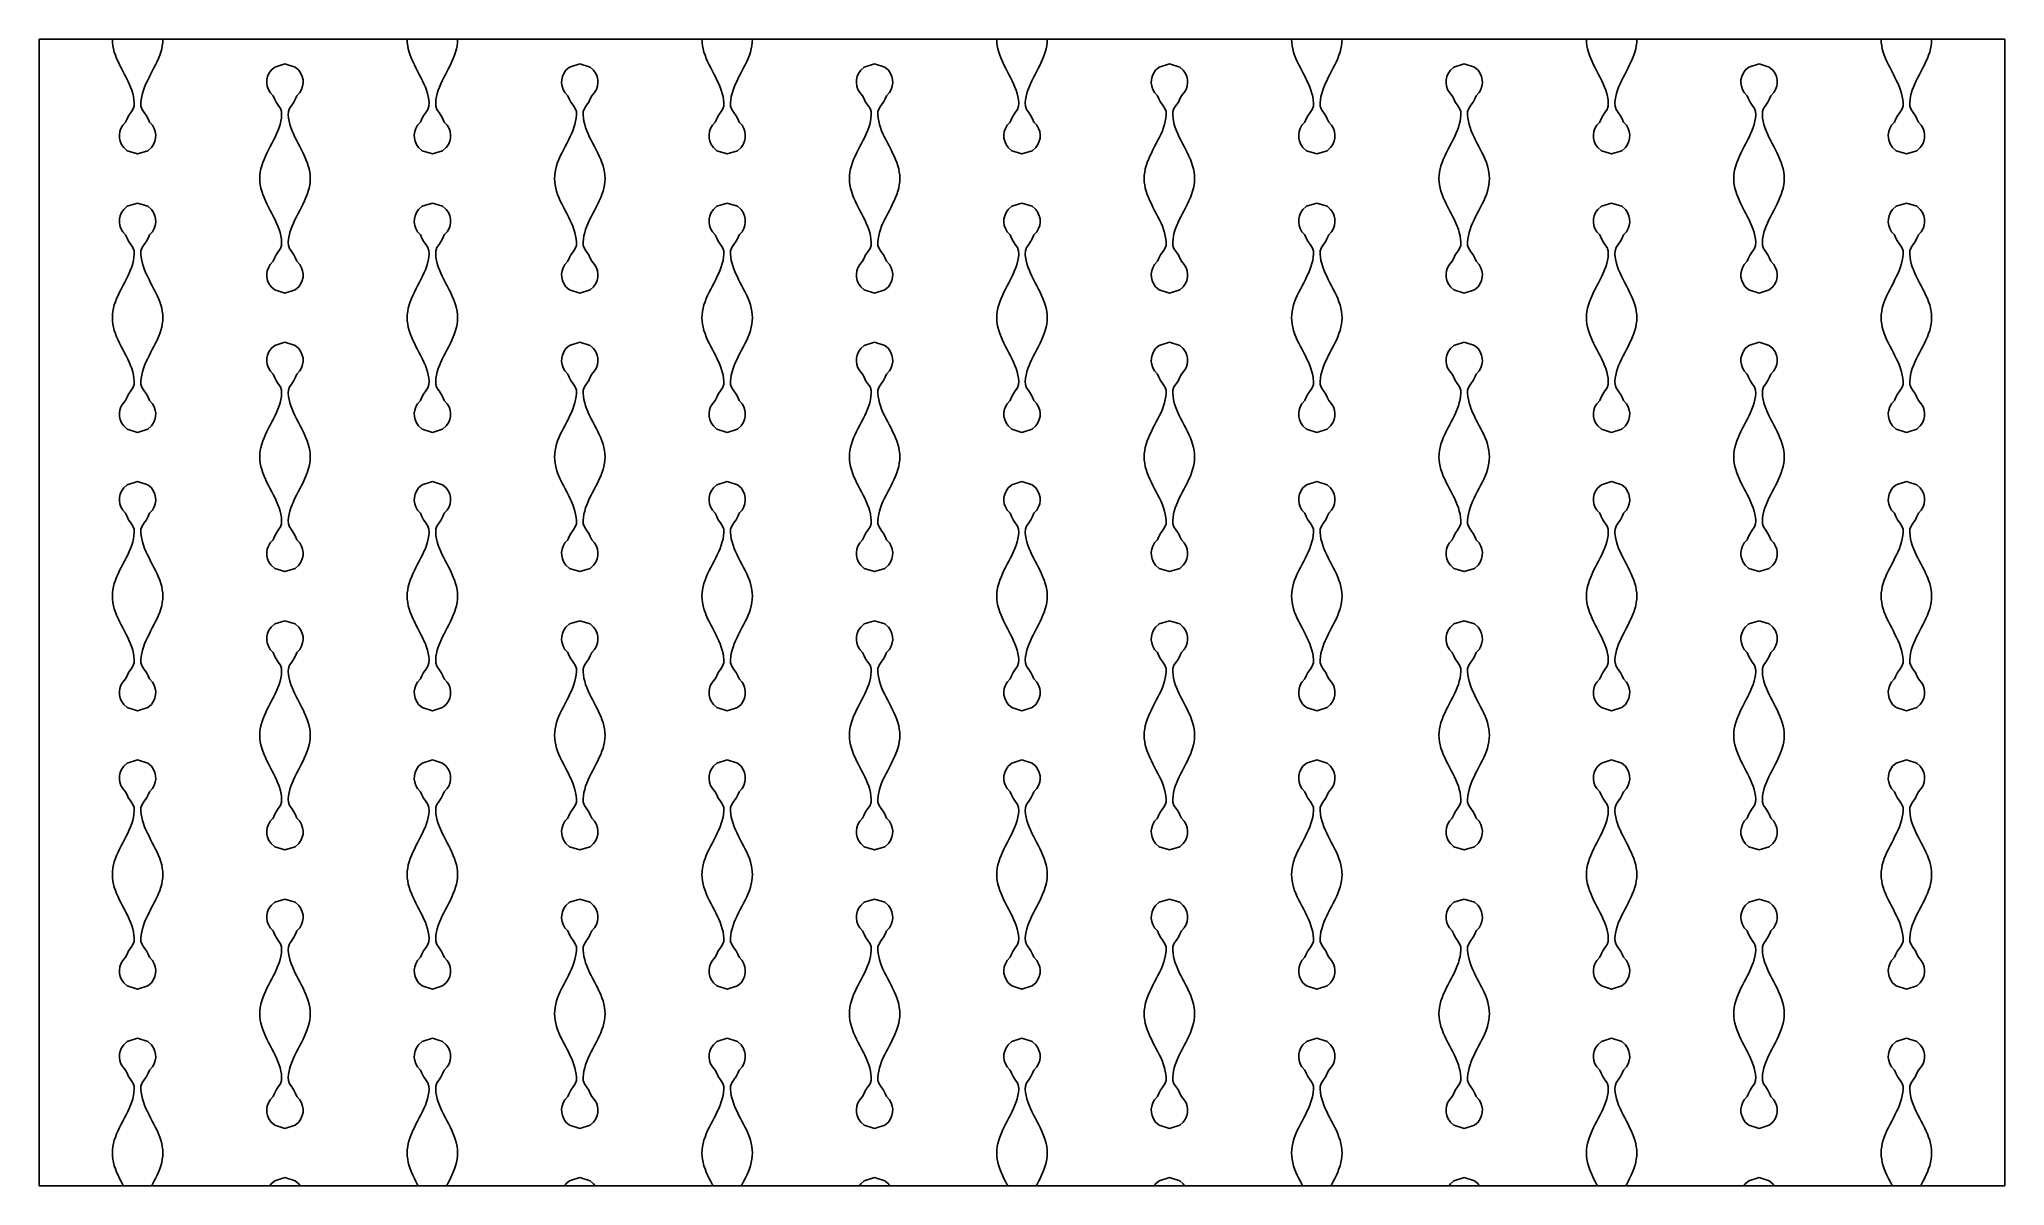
# Model space of a CAD drawing. Header units: millimetres. Extents: x 0 to 120, y 0 to 70.
import ezdxf

# ---------------------------------------------------------------- set-up
doc = ezdxf.new("R2010")
doc.units = ezdxf.units.MM
doc.layers.add('CUT', color=1, linetype='CONTINUOUS')

msp = doc.modelspace()

# ---------------------------------------------------------------- linework, layer by layer
at = {"layer": 'CUT'}
for points in [[(0, 70), (120, 70), (120, 0), (0, 0), (0, 70)], [(7.54, 70), (7.54, 70), (7.5322, 69.8056), (7.5091, 69.6111), (7.4711, 69.4167), (7.4192, 69.2222), (7.3546, 69.0278), (7.2787, 68.8333), (7.1933, 68.6389), (7.1004, 68.4444), (7.0022, 68.25), (6.9009, 68.0556), (6.7989, 67.8611), (6.6986, 67.6667), (6.6022, 67.4722), (6.512, 67.2778), (6.4302, 67.0833), (6.3586, 66.8889), (6.2988, 66.6944), (6.2523, 66.5), (6.2201, 66.3056), (6.203, 66.1111), (6.207, 65.9167), (6.2801, 65.7222), (6.4086, 65.5278), (6.5459, 65.3333), (6.6421, 65.1389), (6.7288, 64.9444), (6.9046, 64.75), (7.0148, 64.5556), (7.0797, 64.3611), (7.1073, 64.1667), (7.1004, 63.9722), (7.0582, 63.7778), (6.9764, 63.5833), (6.8433, 63.3889), (6.6272, 63.1944), (6, 63), (6, 63), (5.3728, 63.1944), (5.1567, 63.3889), (5.0236, 63.5833), (4.9418, 63.7778), (4.8996, 63.9722), (4.8927, 64.1667), (4.9203, 64.3611), (4.9852, 64.5556), (5.0954, 64.75), (5.2712, 64.9444), (5.3579, 65.1389), (5.4541, 65.3333), (5.5914, 65.5278), (5.7199, 65.7222), (5.793, 65.9167), (5.797, 66.1111), (5.7799, 66.3056), (5.7477, 66.5), (5.7012, 66.6944), (5.6414, 66.8889), (5.5698, 67.0833), (5.488, 67.2778), (5.3978, 67.4722), (5.3014, 67.6667), (5.2011, 67.8611), (5.0991, 68.0556), (4.9978, 68.25), (4.8996, 68.4444), (4.8067, 68.6389), (4.7213, 68.8333), (4.6454, 69.0278), (4.5808, 69.2222), (4.5289, 69.4167), (4.4909, 69.6111), (4.4678, 69.8056), (4.46, 70), (4.46, 70)], [(25.54, 70), (25.54, 70), (25.5322, 69.8056), (25.5091, 69.6111), (25.4711, 69.4167), (25.4192, 69.2222), (25.3546, 69.0278), (25.2787, 68.8333), (25.1933, 68.6389), (25.1004, 68.4444), (25.0022, 68.25), (24.9009, 68.0556), (24.7989, 67.8611), (24.6986, 67.6667), (24.6022, 67.4722), (24.512, 67.2778), (24.4302, 67.0833), (24.3586, 66.8889), (24.2988, 66.6944), (24.2523, 66.5), (24.2201, 66.3056), (24.203, 66.1111), (24.207, 65.9167), (24.2801, 65.7222), (24.4086, 65.5278), (24.5459, 65.3333), (24.6421, 65.1389), (24.7288, 64.9444), (24.9046, 64.75), (25.0148, 64.5556), (25.0797, 64.3611), (25.1073, 64.1667), (25.1004, 63.9722), (25.0582, 63.7778), (24.9764, 63.5833), (24.8433, 63.3889), (24.6272, 63.1944), (24, 63), (24, 63), (23.3728, 63.1944), (23.1567, 63.3889), (23.0236, 63.5833), (22.9418, 63.7778), (22.8996, 63.9722), (22.8927, 64.1667), (22.9203, 64.3611), (22.9852, 64.5556), (23.0954, 64.75), (23.2712, 64.9444), (23.3579, 65.1389), (23.4541, 65.3333), (23.5914, 65.5278), (23.7199, 65.7222), (23.793, 65.9167), (23.797, 66.1111), (23.7799, 66.3056), (23.7477, 66.5), (23.7012, 66.6944), (23.6414, 66.8889), (23.5698, 67.0833), (23.488, 67.2778), (23.3978, 67.4722), (23.3014, 67.6667), (23.2011, 67.8611), (23.0991, 68.0556), (22.9978, 68.25), (22.8996, 68.4444), (22.8067, 68.6389), (22.7213, 68.8333), (22.6454, 69.0278), (22.5808, 69.2222), (22.5289, 69.4167), (22.4909, 69.6111), (22.4678, 69.8056), (22.46, 70), (22.46, 70)], [(43.54, 70), (43.54, 70), (43.5322, 69.8056), (43.5091, 69.6111), (43.4711, 69.4167), (43.4192, 69.2222), (43.3546, 69.0278), (43.2787, 68.8333), (43.1933, 68.6389), (43.1004, 68.4444), (43.0022, 68.25), (42.9009, 68.0556), (42.7989, 67.8611), (42.6986, 67.6667), (42.6022, 67.4722), (42.512, 67.2778), (42.4302, 67.0833), (42.3586, 66.8889), (42.2988, 66.6944), (42.2523, 66.5), (42.2201, 66.3056), (42.203, 66.1111), (42.207, 65.9167), (42.2801, 65.7222), (42.4086, 65.5278), (42.5459, 65.3333), (42.6421, 65.1389), (42.7288, 64.9444), (42.9046, 64.75), (43.0148, 64.5556), (43.0797, 64.3611), (43.1073, 64.1667), (43.1004, 63.9722), (43.0582, 63.7778), (42.9764, 63.5833), (42.8433, 63.3889), (42.6272, 63.1944), (42, 63), (42, 63), (41.3728, 63.1944), (41.1567, 63.3889), (41.0236, 63.5833), (40.9418, 63.7778), (40.8996, 63.9722), (40.8927, 64.1667), (40.9203, 64.3611), (40.9852, 64.5556), (41.0954, 64.75), (41.2712, 64.9444), (41.3579, 65.1389), (41.4541, 65.3333), (41.5914, 65.5278), (41.7199, 65.7222), (41.793, 65.9167), (41.797, 66.1111), (41.7799, 66.3056), (41.7477, 66.5), (41.7012, 66.6944), (41.6414, 66.8889), (41.5698, 67.0833), (41.488, 67.2778), (41.3978, 67.4722), (41.3014, 67.6667), (41.2011, 67.8611), (41.0991, 68.0556), (40.9978, 68.25), (40.8996, 68.4444), (40.8067, 68.6389), (40.7213, 68.8333), (40.6454, 69.0278), (40.5808, 69.2222), (40.5289, 69.4167), (40.4909, 69.6111), (40.4678, 69.8056), (40.46, 70), (40.46, 70)], [(61.54, 70), (61.54, 70), (61.5322, 69.8056), (61.5091, 69.6111), (61.4711, 69.4167), (61.4192, 69.2222), (61.3546, 69.0278), (61.2787, 68.8333), (61.1933, 68.6389), (61.1004, 68.4444), (61.0022, 68.25), (60.9009, 68.0556), (60.7989, 67.8611), (60.6986, 67.6667), (60.6022, 67.4722), (60.512, 67.2778), (60.4302, 67.0833), (60.3586, 66.8889), (60.2988, 66.6944), (60.2523, 66.5), (60.2201, 66.3056), (60.203, 66.1111), (60.207, 65.9167), (60.2801, 65.7222), (60.4086, 65.5278), (60.5459, 65.3333), (60.6421, 65.1389), (60.7288, 64.9444), (60.9046, 64.75), (61.0148, 64.5556), (61.0797, 64.3611), (61.1073, 64.1667), (61.1004, 63.9722), (61.0582, 63.7778), (60.9764, 63.5833), (60.8433, 63.3889), (60.6272, 63.1944), (60, 63), (60, 63), (59.3728, 63.1944), (59.1567, 63.3889), (59.0236, 63.5833), (58.9418, 63.7778), (58.8996, 63.9722), (58.8927, 64.1667), (58.9203, 64.3611), (58.9852, 64.5556), (59.0954, 64.75), (59.2712, 64.9444), (59.3579, 65.1389), (59.4541, 65.3333), (59.5914, 65.5278), (59.7199, 65.7222), (59.793, 65.9167), (59.797, 66.1111), (59.7799, 66.3056), (59.7477, 66.5), (59.7012, 66.6944), (59.6414, 66.8889), (59.5698, 67.0833), (59.488, 67.2778), (59.3978, 67.4722), (59.3014, 67.6667), (59.2011, 67.8611), (59.0991, 68.0556), (58.9978, 68.25), (58.8996, 68.4444), (58.8067, 68.6389), (58.7213, 68.8333), (58.6454, 69.0278), (58.5808, 69.2222), (58.5289, 69.4167), (58.4909, 69.6111), (58.4678, 69.8056), (58.46, 70), (58.46, 70)], [(79.54, 70), (79.54, 70), (79.5322, 69.8056), (79.5091, 69.6111), (79.4711, 69.4167), (79.4192, 69.2222), (79.3546, 69.0278), (79.2787, 68.8333), (79.1933, 68.6389), (79.1004, 68.4444), (79.0022, 68.25), (78.9009, 68.0556), (78.7989, 67.8611), (78.6986, 67.6667), (78.6022, 67.4722), (78.512, 67.2778), (78.4302, 67.0833), (78.3586, 66.8889), (78.2988, 66.6944), (78.2523, 66.5), (78.2201, 66.3056), (78.203, 66.1111), (78.207, 65.9167), (78.2801, 65.7222), (78.4086, 65.5278), (78.5459, 65.3333), (78.6421, 65.1389), (78.7288, 64.9444), (78.9046, 64.75), (79.0148, 64.5556), (79.0797, 64.3611), (79.1073, 64.1667), (79.1004, 63.9722), (79.0582, 63.7778), (78.9764, 63.5833), (78.8433, 63.3889), (78.6272, 63.1944), (78, 63), (78, 63), (77.3728, 63.1944), (77.1567, 63.3889), (77.0236, 63.5833), (76.9418, 63.7778), (76.8996, 63.9722), (76.8927, 64.1667), (76.9203, 64.3611), (76.9852, 64.5556), (77.0954, 64.75), (77.2712, 64.9444), (77.3579, 65.1389), (77.4541, 65.3333), (77.5914, 65.5278), (77.7199, 65.7222), (77.793, 65.9167), (77.797, 66.1111), (77.7799, 66.3056), (77.7477, 66.5), (77.7012, 66.6944), (77.6414, 66.8889), (77.5698, 67.0833), (77.488, 67.2778), (77.3978, 67.4722), (77.3014, 67.6667), (77.2011, 67.8611), (77.0991, 68.0556), (76.9978, 68.25), (76.8996, 68.4444), (76.8067, 68.6389), (76.7213, 68.8333), (76.6454, 69.0278), (76.5808, 69.2222), (76.5289, 69.4167), (76.4909, 69.6111), (76.4678, 69.8056), (76.46, 70), (76.46, 70)], [(97.54, 70), (97.54, 70), (97.5322, 69.8056), (97.5091, 69.6111), (97.4711, 69.4167), (97.4192, 69.2222), (97.3546, 69.0278), (97.2787, 68.8333), (97.1933, 68.6389), (97.1004, 68.4444), (97.0022, 68.25), (96.9009, 68.0556), (96.7989, 67.8611), (96.6986, 67.6667), (96.6022, 67.4722), (96.512, 67.2778), (96.4302, 67.0833), (96.3586, 66.8889), (96.2988, 66.6944), (96.2523, 66.5), (96.2201, 66.3056), (96.203, 66.1111), (96.207, 65.9167), (96.2801, 65.7222), (96.4086, 65.5278), (96.5459, 65.3333), (96.6421, 65.1389), (96.7288, 64.9444), (96.9046, 64.75), (97.0148, 64.5556), (97.0797, 64.3611), (97.1073, 64.1667), (97.1004, 63.9722), (97.0582, 63.7778), (96.9764, 63.5833), (96.8433, 63.3889), (96.6272, 63.1944), (96, 63), (96, 63), (95.3728, 63.1944), (95.1567, 63.3889), (95.0236, 63.5833), (94.9418, 63.7778), (94.8996, 63.9722), (94.8927, 64.1667), (94.9203, 64.3611), (94.9852, 64.5556), (95.0954, 64.75), (95.2712, 64.9444), (95.3579, 65.1389), (95.4541, 65.3333), (95.5914, 65.5278), (95.7199, 65.7222), (95.793, 65.9167), (95.797, 66.1111), (95.7799, 66.3056), (95.7477, 66.5), (95.7012, 66.6944), (95.6414, 66.8889), (95.5698, 67.0833), (95.488, 67.2778), (95.3978, 67.4722), (95.3014, 67.6667), (95.2011, 67.8611), (95.0991, 68.0556), (94.9978, 68.25), (94.8996, 68.4444), (94.8067, 68.6389), (94.7213, 68.8333), (94.6454, 69.0278), (94.5808, 69.2222), (94.5289, 69.4167), (94.4909, 69.6111), (94.4678, 69.8056), (94.46, 70), (94.46, 70)], [(115.54, 70), (115.54, 70), (115.5322, 69.8056), (115.5091, 69.6111), (115.4711, 69.4167), (115.4192, 69.2222), (115.3546, 69.0278), (115.2787, 68.8333), (115.1933, 68.6389), (115.1004, 68.4444), (115.0022, 68.25), (114.9009, 68.0556), (114.7989, 67.8611), (114.6986, 67.6667), (114.6022, 67.4722), (114.512, 67.2778), (114.4302, 67.0833), (114.3586, 66.8889), (114.2988, 66.6944), (114.2523, 66.5), (114.2201, 66.3056), (114.203, 66.1111), (114.207, 65.9167), (114.2801, 65.7222), (114.4086, 65.5278), (114.5459, 65.3333), (114.6421, 65.1389), (114.7288, 64.9444), (114.9046, 64.75), (115.0148, 64.5556), (115.0797, 64.3611), (115.1073, 64.1667), (115.1004, 63.9722), (115.0582, 63.7778), (114.9764, 63.5833), (114.8433, 63.3889), (114.6272, 63.1944), (114, 63), (114, 63), (113.3728, 63.1944), (113.1567, 63.3889), (113.0236, 63.5833), (112.9418, 63.7778), (112.8996, 63.9722), (112.8927, 64.1667), (112.9203, 64.3611), (112.9852, 64.5556), (113.0954, 64.75), (113.2712, 64.9444), (113.3579, 65.1389), (113.4541, 65.3333), (113.5914, 65.5278), (113.7199, 65.7222), (113.793, 65.9167), (113.797, 66.1111), (113.7799, 66.3056), (113.7477, 66.5), (113.7012, 66.6944), (113.6414, 66.8889), (113.5698, 67.0833), (113.488, 67.2778), (113.3978, 67.4722), (113.3014, 67.6667), (113.2011, 67.8611), (113.0991, 68.0556), (112.9978, 68.25), (112.8996, 68.4444), (112.8067, 68.6389), (112.7213, 68.8333), (112.6454, 69.0278), (112.5808, 69.2222), (112.5289, 69.4167), (112.4909, 69.6111), (112.4678, 69.8056), (112.46, 70), (112.46, 70)], [(15, 68.5), (15.6272, 68.3056), (15.8433, 68.1111), (15.9764, 67.9167), (16.0582, 67.7222), (16.1004, 67.5278), (16.1073, 67.3333), (16.0797, 67.1389), (16.0148, 66.9444), (15.9046, 66.75), (15.7288, 66.5556), (15.6421, 66.3611), (15.5459, 66.1667), (15.4086, 65.9722), (15.2801, 65.7778), (15.207, 65.5833), (15.203, 65.3889), (15.2201, 65.1944), (15.2523, 65), (15.2988, 64.8056), (15.3586, 64.6111), (15.4302, 64.4167), (15.512, 64.2222), (15.6022, 64.0278), (15.6986, 63.8333), (15.7989, 63.6389), (15.9009, 63.4444), (16.0022, 63.25), (16.1004, 63.0556), (16.1933, 62.8611), (16.2787, 62.6667), (16.3546, 62.4722), (16.4192, 62.2778), (16.4711, 62.0833), (16.5091, 61.8889), (16.5322, 61.6944), (16.54, 61.5), (16.5322, 61.3056), (16.5091, 61.1111), (16.4711, 60.9167), (16.4192, 60.7222), (16.3546, 60.5278), (16.2787, 60.3333), (16.1933, 60.1389), (16.1004, 59.9444), (16.0022, 59.75), (15.9009, 59.5556), (15.7989, 59.3611), (15.6986, 59.1667), (15.6022, 58.9722), (15.512, 58.7778), (15.4302, 58.5833), (15.3586, 58.3889), (15.2988, 58.1944), (15.2523, 58), (15.2201, 57.8056), (15.203, 57.6111), (15.207, 57.4167), (15.2801, 57.2222), (15.4086, 57.0278), (15.5459, 56.8333), (15.6421, 56.6389), (15.7288, 56.4444), (15.9046, 56.25), (16.0148, 56.0556), (16.0797, 55.8611), (16.1073, 55.6667), (16.1004, 55.4722), (16.0582, 55.2778), (15.9764, 55.0833), (15.8433, 54.8889), (15.6272, 54.6944), (15, 54.5), (15, 54.5), (14.3728, 54.6944), (14.1567, 54.8889), (14.0236, 55.0833), (13.9418, 55.2778), (13.8996, 55.4722), (13.8927, 55.6667), (13.9203, 55.8611), (13.9852, 56.0556), (14.0954, 56.25), (14.2712, 56.4444), (14.3579, 56.6389), (14.4541, 56.8333), (14.5914, 57.0278), (14.7199, 57.2222), (14.793, 57.4167), (14.797, 57.6111), (14.7799, 57.8056), (14.7477, 58), (14.7012, 58.1944), (14.6414, 58.3889), (14.5698, 58.5833), (14.488, 58.7778), (14.3978, 58.9722), (14.3014, 59.1667), (14.2011, 59.3611), (14.0991, 59.5556), (13.9978, 59.75), (13.8996, 59.9444), (13.8067, 60.1389), (13.7213, 60.3333), (13.6454, 60.5278), (13.5808, 60.7222), (13.5289, 60.9167), (13.4909, 61.1111), (13.4678, 61.3056), (13.46, 61.5), (13.4678, 61.6944), (13.4909, 61.8889), (13.5289, 62.0833), (13.5808, 62.2778), (13.6454, 62.4722), (13.7213, 62.6667), (13.8067, 62.8611), (13.8996, 63.0556), (13.9978, 63.25), (14.0991, 63.4444), (14.2011, 63.6389), (14.3014, 63.8333), (14.3978, 64.0278), (14.488, 64.2222), (14.5698, 64.4167), (14.6414, 64.6111), (14.7012, 64.8056), (14.7477, 65), (14.7799, 65.1944), (14.797, 65.3889), (14.793, 65.5833), (14.7199, 65.7778), (14.5914, 65.9722), (14.4541, 66.1667), (14.3579, 66.3611), (14.2712, 66.5556), (14.0954, 66.75), (13.9852, 66.9444), (13.9203, 67.1389), (13.8927, 67.3333), (13.8996, 67.5278), (13.9418, 67.7222), (14.0236, 67.9167), (14.1567, 68.1111), (14.3728, 68.3056), (15, 68.5), (15, 68.5)], [(33, 68.5), (33.6272, 68.3056), (33.8433, 68.1111), (33.9764, 67.9167), (34.0582, 67.7222), (34.1004, 67.5278), (34.1073, 67.3333), (34.0797, 67.1389), (34.0148, 66.9444), (33.9046, 66.75), (33.7288, 66.5556), (33.6421, 66.3611), (33.5459, 66.1667), (33.4086, 65.9722), (33.2801, 65.7778), (33.207, 65.5833), (33.203, 65.3889), (33.2201, 65.1944), (33.2523, 65), (33.2988, 64.8056), (33.3586, 64.6111), (33.4302, 64.4167), (33.512, 64.2222), (33.6022, 64.0278), (33.6986, 63.8333), (33.7989, 63.6389), (33.9009, 63.4444), (34.0022, 63.25), (34.1004, 63.0556), (34.1933, 62.8611), (34.2787, 62.6667), (34.3546, 62.4722), (34.4192, 62.2778), (34.4711, 62.0833), (34.5091, 61.8889), (34.5322, 61.6944), (34.54, 61.5), (34.5322, 61.3056), (34.5091, 61.1111), (34.4711, 60.9167), (34.4192, 60.7222), (34.3546, 60.5278), (34.2787, 60.3333), (34.1933, 60.1389), (34.1004, 59.9444), (34.0022, 59.75), (33.9009, 59.5556), (33.7989, 59.3611), (33.6986, 59.1667), (33.6022, 58.9722), (33.512, 58.7778), (33.4302, 58.5833), (33.3586, 58.3889), (33.2988, 58.1944), (33.2523, 58), (33.2201, 57.8056), (33.203, 57.6111), (33.207, 57.4167), (33.2801, 57.2222), (33.4086, 57.0278), (33.5459, 56.8333), (33.6421, 56.6389), (33.7288, 56.4444), (33.9046, 56.25), (34.0148, 56.0556), (34.0797, 55.8611), (34.1073, 55.6667), (34.1004, 55.4722), (34.0582, 55.2778), (33.9764, 55.0833), (33.8433, 54.8889), (33.6272, 54.6944), (33, 54.5), (33, 54.5), (32.3728, 54.6944), (32.1567, 54.8889), (32.0236, 55.0833), (31.9418, 55.2778), (31.8996, 55.4722), (31.8927, 55.6667), (31.9203, 55.8611), (31.9852, 56.0556), (32.0954, 56.25), (32.2712, 56.4444), (32.3579, 56.6389), (32.4541, 56.8333), (32.5914, 57.0278), (32.7199, 57.2222), (32.793, 57.4167), (32.797, 57.6111), (32.7799, 57.8056), (32.7477, 58), (32.7012, 58.1944), (32.6414, 58.3889), (32.5698, 58.5833), (32.488, 58.7778), (32.3978, 58.9722), (32.3014, 59.1667), (32.2011, 59.3611), (32.0991, 59.5556), (31.9978, 59.75), (31.8996, 59.9444), (31.8067, 60.1389), (31.7213, 60.3333), (31.6454, 60.5278), (31.5808, 60.7222), (31.5289, 60.9167), (31.4909, 61.1111), (31.4678, 61.3056), (31.46, 61.5), (31.4678, 61.6944), (31.4909, 61.8889), (31.5289, 62.0833), (31.5808, 62.2778), (31.6454, 62.4722), (31.7213, 62.6667), (31.8067, 62.8611), (31.8996, 63.0556), (31.9978, 63.25), (32.0991, 63.4444), (32.2011, 63.6389), (32.3014, 63.8333), (32.3978, 64.0278), (32.488, 64.2222), (32.5698, 64.4167), (32.6414, 64.6111), (32.7012, 64.8056), (32.7477, 65), (32.7799, 65.1944), (32.797, 65.3889), (32.793, 65.5833), (32.7199, 65.7778), (32.5914, 65.9722), (32.4541, 66.1667), (32.3579, 66.3611), (32.2712, 66.5556), (32.0954, 66.75), (31.9852, 66.9444), (31.9203, 67.1389), (31.8927, 67.3333), (31.8996, 67.5278), (31.9418, 67.7222), (32.0236, 67.9167), (32.1567, 68.1111), (32.3728, 68.3056), (33, 68.5), (33, 68.5)], [(51, 68.5), (51.6272, 68.3056), (51.8433, 68.1111), (51.9764, 67.9167), (52.0582, 67.7222), (52.1004, 67.5278), (52.1073, 67.3333), (52.0797, 67.1389), (52.0148, 66.9444), (51.9046, 66.75), (51.7288, 66.5556), (51.6421, 66.3611), (51.5459, 66.1667), (51.4086, 65.9722), (51.2801, 65.7778), (51.207, 65.5833), (51.203, 65.3889), (51.2201, 65.1944), (51.2523, 65), (51.2988, 64.8056), (51.3586, 64.6111), (51.4302, 64.4167), (51.512, 64.2222), (51.6022, 64.0278), (51.6986, 63.8333), (51.7989, 63.6389), (51.9009, 63.4444), (52.0022, 63.25), (52.1004, 63.0556), (52.1933, 62.8611), (52.2787, 62.6667), (52.3546, 62.4722), (52.4192, 62.2778), (52.4711, 62.0833), (52.5091, 61.8889), (52.5322, 61.6944), (52.54, 61.5), (52.5322, 61.3056), (52.5091, 61.1111), (52.4711, 60.9167), (52.4192, 60.7222), (52.3546, 60.5278), (52.2787, 60.3333), (52.1933, 60.1389), (52.1004, 59.9444), (52.0022, 59.75), (51.9009, 59.5556), (51.7989, 59.3611), (51.6986, 59.1667), (51.6022, 58.9722), (51.512, 58.7778), (51.4302, 58.5833), (51.3586, 58.3889), (51.2988, 58.1944), (51.2523, 58), (51.2201, 57.8056), (51.203, 57.6111), (51.207, 57.4167), (51.2801, 57.2222), (51.4086, 57.0278), (51.5459, 56.8333), (51.6421, 56.6389), (51.7288, 56.4444), (51.9046, 56.25), (52.0148, 56.0556), (52.0797, 55.8611), (52.1073, 55.6667), (52.1004, 55.4722), (52.0582, 55.2778), (51.9764, 55.0833), (51.8433, 54.8889), (51.6272, 54.6944), (51, 54.5), (51, 54.5), (50.3728, 54.6944), (50.1567, 54.8889), (50.0236, 55.0833), (49.9418, 55.2778), (49.8996, 55.4722), (49.8927, 55.6667), (49.9203, 55.8611), (49.9852, 56.0556), (50.0954, 56.25), (50.2712, 56.4444), (50.3579, 56.6389), (50.4541, 56.8333), (50.5914, 57.0278), (50.7199, 57.2222), (50.793, 57.4167), (50.797, 57.6111), (50.7799, 57.8056), (50.7477, 58), (50.7012, 58.1944), (50.6414, 58.3889), (50.5698, 58.5833), (50.488, 58.7778), (50.3978, 58.9722), (50.3014, 59.1667), (50.2011, 59.3611), (50.0991, 59.5556), (49.9978, 59.75), (49.8996, 59.9444), (49.8067, 60.1389), (49.7213, 60.3333), (49.6454, 60.5278), (49.5808, 60.7222), (49.5289, 60.9167), (49.4909, 61.1111), (49.4678, 61.3056), (49.46, 61.5), (49.4678, 61.6944), (49.4909, 61.8889), (49.5289, 62.0833), (49.5808, 62.2778), (49.6454, 62.4722), (49.7213, 62.6667), (49.8067, 62.8611), (49.8996, 63.0556), (49.9978, 63.25), (50.0991, 63.4444), (50.2011, 63.6389), (50.3014, 63.8333), (50.3978, 64.0278), (50.488, 64.2222), (50.5698, 64.4167), (50.6414, 64.6111), (50.7012, 64.8056), (50.7477, 65), (50.7799, 65.1944), (50.797, 65.3889), (50.793, 65.5833), (50.7199, 65.7778), (50.5914, 65.9722), (50.4541, 66.1667), (50.3579, 66.3611), (50.2712, 66.5556), (50.0954, 66.75), (49.9852, 66.9444), (49.9203, 67.1389), (49.8927, 67.3333), (49.8996, 67.5278), (49.9418, 67.7222), (50.0236, 67.9167), (50.1567, 68.1111), (50.3728, 68.3056), (51, 68.5), (51, 68.5)], [(69, 68.5), (69.6272, 68.3056), (69.8433, 68.1111), (69.9764, 67.9167), (70.0582, 67.7222), (70.1004, 67.5278), (70.1073, 67.3333), (70.0797, 67.1389), (70.0148, 66.9444), (69.9046, 66.75), (69.7288, 66.5556), (69.6421, 66.3611), (69.5459, 66.1667), (69.4086, 65.9722), (69.2801, 65.7778), (69.207, 65.5833), (69.203, 65.3889), (69.2201, 65.1944), (69.2523, 65), (69.2988, 64.8056), (69.3586, 64.6111), (69.4302, 64.4167), (69.512, 64.2222), (69.6022, 64.0278), (69.6986, 63.8333), (69.7989, 63.6389), (69.9009, 63.4444), (70.0022, 63.25), (70.1004, 63.0556), (70.1933, 62.8611), (70.2787, 62.6667), (70.3546, 62.4722), (70.4192, 62.2778), (70.4711, 62.0833), (70.5091, 61.8889), (70.5322, 61.6944), (70.54, 61.5), (70.5322, 61.3056), (70.5091, 61.1111), (70.4711, 60.9167), (70.4192, 60.7222), (70.3546, 60.5278), (70.2787, 60.3333), (70.1933, 60.1389), (70.1004, 59.9444), (70.0022, 59.75), (69.9009, 59.5556), (69.7989, 59.3611), (69.6986, 59.1667), (69.6022, 58.9722), (69.512, 58.7778), (69.4302, 58.5833), (69.3586, 58.3889), (69.2988, 58.1944), (69.2523, 58), (69.2201, 57.8056), (69.203, 57.6111), (69.207, 57.4167), (69.2801, 57.2222), (69.4086, 57.0278), (69.5459, 56.8333), (69.6421, 56.6389), (69.7288, 56.4444), (69.9046, 56.25), (70.0148, 56.0556), (70.0797, 55.8611), (70.1073, 55.6667), (70.1004, 55.4722), (70.0582, 55.2778), (69.9764, 55.0833), (69.8433, 54.8889), (69.6272, 54.6944), (69, 54.5), (69, 54.5), (68.3728, 54.6944), (68.1567, 54.8889), (68.0236, 55.0833), (67.9418, 55.2778), (67.8996, 55.4722), (67.8927, 55.6667), (67.9203, 55.8611), (67.9852, 56.0556), (68.0954, 56.25), (68.2712, 56.4444), (68.3579, 56.6389), (68.4541, 56.8333), (68.5914, 57.0278), (68.7199, 57.2222), (68.793, 57.4167), (68.797, 57.6111), (68.7799, 57.8056), (68.7477, 58), (68.7012, 58.1944), (68.6414, 58.3889), (68.5698, 58.5833), (68.488, 58.7778), (68.3978, 58.9722), (68.3014, 59.1667), (68.2011, 59.3611), (68.0991, 59.5556), (67.9978, 59.75), (67.8996, 59.9444), (67.8067, 60.1389), (67.7213, 60.3333), (67.6454, 60.5278), (67.5808, 60.7222), (67.5289, 60.9167), (67.4909, 61.1111), (67.4678, 61.3056), (67.46, 61.5), (67.4678, 61.6944), (67.4909, 61.8889), (67.5289, 62.0833), (67.5808, 62.2778), (67.6454, 62.4722), (67.7213, 62.6667), (67.8067, 62.8611), (67.8996, 63.0556), (67.9978, 63.25), (68.0991, 63.4444), (68.2011, 63.6389), (68.3014, 63.8333), (68.3978, 64.0278), (68.488, 64.2222), (68.5698, 64.4167), (68.6414, 64.6111), (68.7012, 64.8056), (68.7477, 65), (68.7799, 65.1944), (68.797, 65.3889), (68.793, 65.5833), (68.7199, 65.7778), (68.5914, 65.9722), (68.4541, 66.1667), (68.3579, 66.3611), (68.2712, 66.5556), (68.0954, 66.75), (67.9852, 66.9444), (67.9203, 67.1389), (67.8927, 67.3333), (67.8996, 67.5278), (67.9418, 67.7222), (68.0236, 67.9167), (68.1567, 68.1111), (68.3728, 68.3056), (69, 68.5), (69, 68.5)], [(87, 68.5), (87.6272, 68.3056), (87.8433, 68.1111), (87.9764, 67.9167), (88.0582, 67.7222), (88.1004, 67.5278), (88.1073, 67.3333), (88.0797, 67.1389), (88.0148, 66.9444), (87.9046, 66.75), (87.7288, 66.5556), (87.6421, 66.3611), (87.5459, 66.1667), (87.4086, 65.9722), (87.2801, 65.7778), (87.207, 65.5833), (87.203, 65.3889), (87.2201, 65.1944), (87.2523, 65), (87.2988, 64.8056), (87.3586, 64.6111), (87.4302, 64.4167), (87.512, 64.2222), (87.6022, 64.0278), (87.6986, 63.8333), (87.7989, 63.6389), (87.9009, 63.4444), (88.0022, 63.25), (88.1004, 63.0556), (88.1933, 62.8611), (88.2787, 62.6667), (88.3546, 62.4722), (88.4192, 62.2778), (88.4711, 62.0833), (88.5091, 61.8889), (88.5322, 61.6944), (88.54, 61.5), (88.5322, 61.3056), (88.5091, 61.1111), (88.4711, 60.9167), (88.4192, 60.7222), (88.3546, 60.5278), (88.2787, 60.3333), (88.1933, 60.1389), (88.1004, 59.9444), (88.0022, 59.75), (87.9009, 59.5556), (87.7989, 59.3611), (87.6986, 59.1667), (87.6022, 58.9722), (87.512, 58.7778), (87.4302, 58.5833), (87.3586, 58.3889), (87.2988, 58.1944), (87.2523, 58), (87.2201, 57.8056), (87.203, 57.6111), (87.207, 57.4167), (87.2801, 57.2222), (87.4086, 57.0278), (87.5459, 56.8333), (87.6421, 56.6389), (87.7288, 56.4444), (87.9046, 56.25), (88.0148, 56.0556), (88.0797, 55.8611), (88.1073, 55.6667), (88.1004, 55.4722), (88.0582, 55.2778), (87.9764, 55.0833), (87.8433, 54.8889), (87.6272, 54.6944), (87, 54.5), (87, 54.5), (86.3728, 54.6944), (86.1567, 54.8889), (86.0236, 55.0833), (85.9418, 55.2778), (85.8996, 55.4722), (85.8927, 55.6667), (85.9203, 55.8611), (85.9852, 56.0556), (86.0954, 56.25), (86.2712, 56.4444), (86.3579, 56.6389), (86.4541, 56.8333), (86.5914, 57.0278), (86.7199, 57.2222), (86.793, 57.4167), (86.797, 57.6111), (86.7799, 57.8056), (86.7477, 58), (86.7012, 58.1944), (86.6414, 58.3889), (86.5698, 58.5833), (86.488, 58.7778), (86.3978, 58.9722), (86.3014, 59.1667), (86.2011, 59.3611), (86.0991, 59.5556), (85.9978, 59.75), (85.8996, 59.9444), (85.8067, 60.1389), (85.7213, 60.3333), (85.6454, 60.5278), (85.5808, 60.7222), (85.5289, 60.9167), (85.4909, 61.1111), (85.4678, 61.3056), (85.46, 61.5), (85.4678, 61.6944), (85.4909, 61.8889), (85.5289, 62.0833), (85.5808, 62.2778), (85.6454, 62.4722), (85.7213, 62.6667), (85.8067, 62.8611), (85.8996, 63.0556), (85.9978, 63.25), (86.0991, 63.4444), (86.2011, 63.6389), (86.3014, 63.8333), (86.3978, 64.0278), (86.488, 64.2222), (86.5698, 64.4167), (86.6414, 64.6111), (86.7012, 64.8056), (86.7477, 65), (86.7799, 65.1944), (86.797, 65.3889), (86.793, 65.5833), (86.7199, 65.7778), (86.5914, 65.9722), (86.4541, 66.1667), (86.3579, 66.3611), (86.2712, 66.5556), (86.0954, 66.75), (85.9852, 66.9444), (85.9203, 67.1389), (85.8927, 67.3333), (85.8996, 67.5278), (85.9418, 67.7222), (86.0236, 67.9167), (86.1567, 68.1111), (86.3728, 68.3056), (87, 68.5), (87, 68.5)], [(105, 68.5), (105.6272, 68.3056), (105.8433, 68.1111), (105.9764, 67.9167), (106.0582, 67.7222), (106.1004, 67.5278), (106.1073, 67.3333), (106.0797, 67.1389), (106.0148, 66.9444), (105.9046, 66.75), (105.7288, 66.5556), (105.6421, 66.3611), (105.5459, 66.1667), (105.4086, 65.9722), (105.2801, 65.7778), (105.207, 65.5833), (105.203, 65.3889), (105.2201, 65.1944), (105.2523, 65), (105.2988, 64.8056), (105.3586, 64.6111), (105.4302, 64.4167), (105.512, 64.2222), (105.6022, 64.0278), (105.6986, 63.8333), (105.7989, 63.6389), (105.9009, 63.4444), (106.0022, 63.25), (106.1004, 63.0556), (106.1933, 62.8611), (106.2787, 62.6667), (106.3546, 62.4722), (106.4192, 62.2778), (106.4711, 62.0833), (106.5091, 61.8889), (106.5322, 61.6944), (106.54, 61.5), (106.5322, 61.3056), (106.5091, 61.1111), (106.4711, 60.9167), (106.4192, 60.7222), (106.3546, 60.5278), (106.2787, 60.3333), (106.1933, 60.1389), (106.1004, 59.9444), (106.0022, 59.75), (105.9009, 59.5556), (105.7989, 59.3611), (105.6986, 59.1667), (105.6022, 58.9722), (105.512, 58.7778), (105.4302, 58.5833), (105.3586, 58.3889), (105.2988, 58.1944), (105.2523, 58), (105.2201, 57.8056), (105.203, 57.6111), (105.207, 57.4167), (105.2801, 57.2222), (105.4086, 57.0278), (105.5459, 56.8333), (105.6421, 56.6389), (105.7288, 56.4444), (105.9046, 56.25), (106.0148, 56.0556), (106.0797, 55.8611), (106.1073, 55.6667), (106.1004, 55.4722), (106.0582, 55.2778), (105.9764, 55.0833), (105.8433, 54.8889), (105.6272, 54.6944), (105, 54.5), (105, 54.5), (104.3728, 54.6944), (104.1567, 54.8889), (104.0236, 55.0833), (103.9418, 55.2778), (103.8996, 55.4722), (103.8927, 55.6667), (103.9203, 55.8611), (103.9852, 56.0556), (104.0954, 56.25), (104.2712, 56.4444), (104.3579, 56.6389), (104.4541, 56.8333), (104.5914, 57.0278), (104.7199, 57.2222), (104.793, 57.4167), (104.797, 57.6111), (104.7799, 57.8056), (104.7477, 58), (104.7012, 58.1944), (104.6414, 58.3889), (104.5698, 58.5833), (104.488, 58.7778), (104.3978, 58.9722), (104.3014, 59.1667), (104.2011, 59.3611), (104.0991, 59.5556), (103.9978, 59.75), (103.8996, 59.9444), (103.8067, 60.1389), (103.7213, 60.3333), (103.6454, 60.5278), (103.5808, 60.7222), (103.5289, 60.9167), (103.4909, 61.1111), (103.4678, 61.3056), (103.46, 61.5), (103.4678, 61.6944), (103.4909, 61.8889), (103.5289, 62.0833), (103.5808, 62.2778), (103.6454, 62.4722), (103.7213, 62.6667), (103.8067, 62.8611), (103.8996, 63.0556), (103.9978, 63.25), (104.0991, 63.4444), (104.2011, 63.6389), (104.3014, 63.8333), (104.3978, 64.0278), (104.488, 64.2222), (104.5698, 64.4167), (104.6414, 64.6111), (104.7012, 64.8056), (104.7477, 65), (104.7799, 65.1944), (104.797, 65.3889), (104.793, 65.5833), (104.7199, 65.7778), (104.5914, 65.9722), (104.4541, 66.1667), (104.3579, 66.3611), (104.2712, 66.5556), (104.0954, 66.75), (103.9852, 66.9444), (103.9203, 67.1389), (103.8927, 67.3333), (103.8996, 67.5278), (103.9418, 67.7222), (104.0236, 67.9167), (104.1567, 68.1111), (104.3728, 68.3056), (105, 68.5), (105, 68.5)], [(6, 60), (6.6272, 59.8056), (6.8433, 59.6111), (6.9764, 59.4167), (7.0582, 59.2222), (7.1004, 59.0278), (7.1073, 58.8333), (7.0797, 58.6389), (7.0148, 58.4444), (6.9046, 58.25), (6.7288, 58.0556), (6.6421, 57.8611), (6.5459, 57.6667), (6.4086, 57.4722), (6.2801, 57.2778), (6.207, 57.0833), (6.203, 56.8889), (6.2201, 56.6944), (6.2523, 56.5), (6.2988, 56.3056), (6.3586, 56.1111), (6.4302, 55.9167), (6.512, 55.7222), (6.6022, 55.5278), (6.6986, 55.3333), (6.7989, 55.1389), (6.9009, 54.9444), (7.0022, 54.75), (7.1004, 54.5556), (7.1933, 54.3611), (7.2787, 54.1667), (7.3546, 53.9722), (7.4192, 53.7778), (7.4711, 53.5833), (7.5091, 53.3889), (7.5322, 53.1944), (7.54, 53), (7.5322, 52.8056), (7.5091, 52.6111), (7.4711, 52.4167), (7.4192, 52.2222), (7.3546, 52.0278), (7.2787, 51.8333), (7.1933, 51.6389), (7.1004, 51.4444), (7.0022, 51.25), (6.9009, 51.0556), (6.7989, 50.8611), (6.6986, 50.6667), (6.6022, 50.4722), (6.512, 50.2778), (6.4302, 50.0833), (6.3586, 49.8889), (6.2988, 49.6944), (6.2523, 49.5), (6.2201, 49.3056), (6.203, 49.1111), (6.207, 48.9167), (6.2801, 48.7222), (6.4086, 48.5278), (6.5459, 48.3333), (6.6421, 48.1389), (6.7288, 47.9444), (6.9046, 47.75), (7.0148, 47.5556), (7.0797, 47.3611), (7.1073, 47.1667), (7.1004, 46.9722), (7.0582, 46.7778), (6.9764, 46.5833), (6.8433, 46.3889), (6.6272, 46.1944), (6, 46), (6, 46), (5.3728, 46.1944), (5.1567, 46.3889), (5.0236, 46.5833), (4.9418, 46.7778), (4.8996, 46.9722), (4.8927, 47.1667), (4.9203, 47.3611), (4.9852, 47.5556), (5.0954, 47.75), (5.2712, 47.9444), (5.3579, 48.1389), (5.4541, 48.3333), (5.5914, 48.5278), (5.7199, 48.7222), (5.793, 48.9167), (5.797, 49.1111), (5.7799, 49.3056), (5.7477, 49.5), (5.7012, 49.6944), (5.6414, 49.8889), (5.5698, 50.0833), (5.488, 50.2778), (5.3978, 50.4722), (5.3014, 50.6667), (5.2011, 50.8611), (5.0991, 51.0556), (4.9978, 51.25), (4.8996, 51.4444), (4.8067, 51.6389), (4.7213, 51.8333), (4.6454, 52.0278), (4.5808, 52.2222), (4.5289, 52.4167), (4.4909, 52.6111), (4.4678, 52.8056), (4.46, 53), (4.4678, 53.1944), (4.4909, 53.3889), (4.5289, 53.5833), (4.5808, 53.7778), (4.6454, 53.9722), (4.7213, 54.1667), (4.8067, 54.3611), (4.8996, 54.5556), (4.9978, 54.75), (5.0991, 54.9444), (5.2011, 55.1389), (5.3014, 55.3333), (5.3978, 55.5278), (5.488, 55.7222), (5.5698, 55.9167), (5.6414, 56.1111), (5.7012, 56.3056), (5.7477, 56.5), (5.7799, 56.6944), (5.797, 56.8889), (5.793, 57.0833), (5.7199, 57.2778), (5.5914, 57.4722), (5.4541, 57.6667), (5.3579, 57.8611), (5.2712, 58.0556), (5.0954, 58.25), (4.9852, 58.4444), (4.9203, 58.6389), (4.8927, 58.8333), (4.8996, 59.0278), (4.9418, 59.2222), (5.0236, 59.4167), (5.1567, 59.6111), (5.3728, 59.8056), (6, 60), (6, 60)], [(24, 60), (24.6272, 59.8056), (24.8433, 59.6111), (24.9764, 59.4167), (25.0582, 59.2222), (25.1004, 59.0278), (25.1073, 58.8333), (25.0797, 58.6389), (25.0148, 58.4444), (24.9046, 58.25), (24.7288, 58.0556), (24.6421, 57.8611), (24.5459, 57.6667), (24.4086, 57.4722), (24.2801, 57.2778), (24.207, 57.0833), (24.203, 56.8889), (24.2201, 56.6944), (24.2523, 56.5), (24.2988, 56.3056), (24.3586, 56.1111), (24.4302, 55.9167), (24.512, 55.7222), (24.6022, 55.5278), (24.6986, 55.3333), (24.7989, 55.1389), (24.9009, 54.9444), (25.0022, 54.75), (25.1004, 54.5556), (25.1933, 54.3611), (25.2787, 54.1667), (25.3546, 53.9722), (25.4192, 53.7778), (25.4711, 53.5833), (25.5091, 53.3889), (25.5322, 53.1944), (25.54, 53), (25.5322, 52.8056), (25.5091, 52.6111), (25.4711, 52.4167), (25.4192, 52.2222), (25.3546, 52.0278), (25.2787, 51.8333), (25.1933, 51.6389), (25.1004, 51.4444), (25.0022, 51.25), (24.9009, 51.0556), (24.7989, 50.8611), (24.6986, 50.6667), (24.6022, 50.4722), (24.512, 50.2778), (24.4302, 50.0833), (24.3586, 49.8889), (24.2988, 49.6944), (24.2523, 49.5), (24.2201, 49.3056), (24.203, 49.1111), (24.207, 48.9167), (24.2801, 48.7222), (24.4086, 48.5278), (24.5459, 48.3333), (24.6421, 48.1389), (24.7288, 47.9444), (24.9046, 47.75), (25.0148, 47.5556), (25.0797, 47.3611), (25.1073, 47.1667), (25.1004, 46.9722), (25.0582, 46.7778), (24.9764, 46.5833), (24.8433, 46.3889), (24.6272, 46.1944), (24, 46), (24, 46), (23.3728, 46.1944), (23.1567, 46.3889), (23.0236, 46.5833), (22.9418, 46.7778), (22.8996, 46.9722), (22.8927, 47.1667), (22.9203, 47.3611), (22.9852, 47.5556), (23.0954, 47.75), (23.2712, 47.9444), (23.3579, 48.1389), (23.4541, 48.3333), (23.5914, 48.5278), (23.7199, 48.7222), (23.793, 48.9167), (23.797, 49.1111), (23.7799, 49.3056), (23.7477, 49.5), (23.7012, 49.6944), (23.6414, 49.8889), (23.5698, 50.0833), (23.488, 50.2778), (23.3978, 50.4722), (23.3014, 50.6667), (23.2011, 50.8611), (23.0991, 51.0556), (22.9978, 51.25), (22.8996, 51.4444), (22.8067, 51.6389), (22.7213, 51.8333), (22.6454, 52.0278), (22.5808, 52.2222), (22.5289, 52.4167), (22.4909, 52.6111), (22.4678, 52.8056), (22.46, 53), (22.4678, 53.1944), (22.4909, 53.3889), (22.5289, 53.5833), (22.5808, 53.7778), (22.6454, 53.9722), (22.7213, 54.1667), (22.8067, 54.3611), (22.8996, 54.5556), (22.9978, 54.75), (23.0991, 54.9444), (23.2011, 55.1389), (23.3014, 55.3333), (23.3978, 55.5278), (23.488, 55.7222), (23.5698, 55.9167), (23.6414, 56.1111), (23.7012, 56.3056), (23.7477, 56.5), (23.7799, 56.6944), (23.797, 56.8889), (23.793, 57.0833), (23.7199, 57.2778), (23.5914, 57.4722), (23.4541, 57.6667), (23.3579, 57.8611), (23.2712, 58.0556), (23.0954, 58.25), (22.9852, 58.4444), (22.9203, 58.6389), (22.8927, 58.8333), (22.8996, 59.0278), (22.9418, 59.2222), (23.0236, 59.4167), (23.1567, 59.6111), (23.3728, 59.8056), (24, 60), (24, 60)], [(42, 60), (42.6272, 59.8056), (42.8433, 59.6111), (42.9764, 59.4167), (43.0582, 59.2222), (43.1004, 59.0278), (43.1073, 58.8333), (43.0797, 58.6389), (43.0148, 58.4444), (42.9046, 58.25), (42.7288, 58.0556), (42.6421, 57.8611), (42.5459, 57.6667), (42.4086, 57.4722), (42.2801, 57.2778), (42.207, 57.0833), (42.203, 56.8889), (42.2201, 56.6944), (42.2523, 56.5), (42.2988, 56.3056), (42.3586, 56.1111), (42.4302, 55.9167), (42.512, 55.7222), (42.6022, 55.5278), (42.6986, 55.3333), (42.7989, 55.1389), (42.9009, 54.9444), (43.0022, 54.75), (43.1004, 54.5556), (43.1933, 54.3611), (43.2787, 54.1667), (43.3546, 53.9722), (43.4192, 53.7778), (43.4711, 53.5833), (43.5091, 53.3889), (43.5322, 53.1944), (43.54, 53), (43.5322, 52.8056), (43.5091, 52.6111), (43.4711, 52.4167), (43.4192, 52.2222), (43.3546, 52.0278), (43.2787, 51.8333), (43.1933, 51.6389), (43.1004, 51.4444), (43.0022, 51.25), (42.9009, 51.0556), (42.7989, 50.8611), (42.6986, 50.6667), (42.6022, 50.4722), (42.512, 50.2778), (42.4302, 50.0833), (42.3586, 49.8889), (42.2988, 49.6944), (42.2523, 49.5), (42.2201, 49.3056), (42.203, 49.1111), (42.207, 48.9167), (42.2801, 48.7222), (42.4086, 48.5278), (42.5459, 48.3333), (42.6421, 48.1389), (42.7288, 47.9444), (42.9046, 47.75), (43.0148, 47.5556), (43.0797, 47.3611), (43.1073, 47.1667), (43.1004, 46.9722), (43.0582, 46.7778), (42.9764, 46.5833), (42.8433, 46.3889), (42.6272, 46.1944), (42, 46), (42, 46), (41.3728, 46.1944), (41.1567, 46.3889), (41.0236, 46.5833), (40.9418, 46.7778), (40.8996, 46.9722), (40.8927, 47.1667), (40.9203, 47.3611), (40.9852, 47.5556), (41.0954, 47.75), (41.2712, 47.9444), (41.3579, 48.1389), (41.4541, 48.3333), (41.5914, 48.5278), (41.7199, 48.7222), (41.793, 48.9167), (41.797, 49.1111), (41.7799, 49.3056), (41.7477, 49.5), (41.7012, 49.6944), (41.6414, 49.8889), (41.5698, 50.0833), (41.488, 50.2778), (41.3978, 50.4722), (41.3014, 50.6667), (41.2011, 50.8611), (41.0991, 51.0556), (40.9978, 51.25), (40.8996, 51.4444), (40.8067, 51.6389), (40.7213, 51.8333), (40.6454, 52.0278), (40.5808, 52.2222), (40.5289, 52.4167), (40.4909, 52.6111), (40.4678, 52.8056), (40.46, 53), (40.4678, 53.1944), (40.4909, 53.3889), (40.5289, 53.5833), (40.5808, 53.7778), (40.6454, 53.9722), (40.7213, 54.1667), (40.8067, 54.3611), (40.8996, 54.5556), (40.9978, 54.75), (41.0991, 54.9444), (41.2011, 55.1389), (41.3014, 55.3333), (41.3978, 55.5278), (41.488, 55.7222), (41.5698, 55.9167), (41.6414, 56.1111), (41.7012, 56.3056), (41.7477, 56.5), (41.7799, 56.6944), (41.797, 56.8889), (41.793, 57.0833), (41.7199, 57.2778), (41.5914, 57.4722), (41.4541, 57.6667), (41.3579, 57.8611), (41.2712, 58.0556), (41.0954, 58.25), (40.9852, 58.4444), (40.9203, 58.6389), (40.8927, 58.8333), (40.8996, 59.0278), (40.9418, 59.2222), (41.0236, 59.4167), (41.1567, 59.6111), (41.3728, 59.8056), (42, 60), (42, 60)], [(60, 60), (60.6272, 59.8056), (60.8433, 59.6111), (60.9764, 59.4167), (61.0582, 59.2222), (61.1004, 59.0278), (61.1073, 58.8333), (61.0797, 58.6389), (61.0148, 58.4444), (60.9046, 58.25), (60.7288, 58.0556), (60.6421, 57.8611), (60.5459, 57.6667), (60.4086, 57.4722), (60.2801, 57.2778), (60.207, 57.0833), (60.203, 56.8889), (60.2201, 56.6944), (60.2523, 56.5), (60.2988, 56.3056), (60.3586, 56.1111), (60.4302, 55.9167), (60.512, 55.7222), (60.6022, 55.5278), (60.6986, 55.3333), (60.7989, 55.1389), (60.9009, 54.9444), (61.0022, 54.75), (61.1004, 54.5556), (61.1933, 54.3611), (61.2787, 54.1667), (61.3546, 53.9722), (61.4192, 53.7778), (61.4711, 53.5833), (61.5091, 53.3889), (61.5322, 53.1944), (61.54, 53), (61.5322, 52.8056), (61.5091, 52.6111), (61.4711, 52.4167), (61.4192, 52.2222), (61.3546, 52.0278), (61.2787, 51.8333), (61.1933, 51.6389), (61.1004, 51.4444), (61.0022, 51.25), (60.9009, 51.0556), (60.7989, 50.8611), (60.6986, 50.6667), (60.6022, 50.4722), (60.512, 50.2778), (60.4302, 50.0833), (60.3586, 49.8889), (60.2988, 49.6944), (60.2523, 49.5), (60.2201, 49.3056), (60.203, 49.1111), (60.207, 48.9167), (60.2801, 48.7222), (60.4086, 48.5278), (60.5459, 48.3333), (60.6421, 48.1389), (60.7288, 47.9444), (60.9046, 47.75), (61.0148, 47.5556), (61.0797, 47.3611), (61.1073, 47.1667), (61.1004, 46.9722), (61.0582, 46.7778), (60.9764, 46.5833), (60.8433, 46.3889), (60.6272, 46.1944), (60, 46), (60, 46), (59.3728, 46.1944), (59.1567, 46.3889), (59.0236, 46.5833), (58.9418, 46.7778), (58.8996, 46.9722), (58.8927, 47.1667), (58.9203, 47.3611), (58.9852, 47.5556), (59.0954, 47.75), (59.2712, 47.9444), (59.3579, 48.1389), (59.4541, 48.3333), (59.5914, 48.5278), (59.7199, 48.7222), (59.793, 48.9167), (59.797, 49.1111), (59.7799, 49.3056), (59.7477, 49.5), (59.7012, 49.6944), (59.6414, 49.8889), (59.5698, 50.0833), (59.488, 50.2778), (59.3978, 50.4722), (59.3014, 50.6667), (59.2011, 50.8611), (59.0991, 51.0556), (58.9978, 51.25), (58.8996, 51.4444), (58.8067, 51.6389), (58.7213, 51.8333), (58.6454, 52.0278), (58.5808, 52.2222), (58.5289, 52.4167), (58.4909, 52.6111), (58.4678, 52.8056), (58.46, 53), (58.4678, 53.1944), (58.4909, 53.3889), (58.5289, 53.5833), (58.5808, 53.7778), (58.6454, 53.9722), (58.7213, 54.1667), (58.8067, 54.3611), (58.8996, 54.5556), (58.9978, 54.75), (59.0991, 54.9444), (59.2011, 55.1389), (59.3014, 55.3333), (59.3978, 55.5278), (59.488, 55.7222), (59.5698, 55.9167), (59.6414, 56.1111), (59.7012, 56.3056), (59.7477, 56.5), (59.7799, 56.6944), (59.797, 56.8889), (59.793, 57.0833), (59.7199, 57.2778), (59.5914, 57.4722), (59.4541, 57.6667), (59.3579, 57.8611), (59.2712, 58.0556), (59.0954, 58.25), (58.9852, 58.4444), (58.9203, 58.6389), (58.8927, 58.8333), (58.8996, 59.0278), (58.9418, 59.2222), (59.0236, 59.4167), (59.1567, 59.6111), (59.3728, 59.8056), (60, 60), (60, 60)], [(78, 60), (78.6272, 59.8056), (78.8433, 59.6111), (78.9764, 59.4167), (79.0582, 59.2222), (79.1004, 59.0278), (79.1073, 58.8333), (79.0797, 58.6389), (79.0148, 58.4444), (78.9046, 58.25), (78.7288, 58.0556), (78.6421, 57.8611), (78.5459, 57.6667), (78.4086, 57.4722), (78.2801, 57.2778), (78.207, 57.0833), (78.203, 56.8889), (78.2201, 56.6944), (78.2523, 56.5), (78.2988, 56.3056), (78.3586, 56.1111), (78.4302, 55.9167), (78.512, 55.7222), (78.6022, 55.5278), (78.6986, 55.3333), (78.7989, 55.1389), (78.9009, 54.9444), (79.0022, 54.75), (79.1004, 54.5556), (79.1933, 54.3611), (79.2787, 54.1667), (79.3546, 53.9722), (79.4192, 53.7778), (79.4711, 53.5833), (79.5091, 53.3889), (79.5322, 53.1944), (79.54, 53), (79.5322, 52.8056), (79.5091, 52.6111), (79.4711, 52.4167), (79.4192, 52.2222), (79.3546, 52.0278), (79.2787, 51.8333), (79.1933, 51.6389), (79.1004, 51.4444), (79.0022, 51.25), (78.9009, 51.0556), (78.7989, 50.8611), (78.6986, 50.6667), (78.6022, 50.4722), (78.512, 50.2778), (78.4302, 50.0833), (78.3586, 49.8889), (78.2988, 49.6944), (78.2523, 49.5), (78.2201, 49.3056), (78.203, 49.1111), (78.207, 48.9167), (78.2801, 48.7222), (78.4086, 48.5278), (78.5459, 48.3333), (78.6421, 48.1389), (78.7288, 47.9444), (78.9046, 47.75), (79.0148, 47.5556), (79.0797, 47.3611), (79.1073, 47.1667), (79.1004, 46.9722), (79.0582, 46.7778), (78.9764, 46.5833), (78.8433, 46.3889), (78.6272, 46.1944), (78, 46), (78, 46), (77.3728, 46.1944), (77.1567, 46.3889), (77.0236, 46.5833), (76.9418, 46.7778), (76.8996, 46.9722), (76.8927, 47.1667), (76.9203, 47.3611), (76.9852, 47.5556), (77.0954, 47.75), (77.2712, 47.9444), (77.3579, 48.1389), (77.4541, 48.3333), (77.5914, 48.5278), (77.7199, 48.7222), (77.793, 48.9167), (77.797, 49.1111), (77.7799, 49.3056), (77.7477, 49.5), (77.7012, 49.6944), (77.6414, 49.8889), (77.5698, 50.0833), (77.488, 50.2778), (77.3978, 50.4722), (77.3014, 50.6667), (77.2011, 50.8611), (77.0991, 51.0556), (76.9978, 51.25), (76.8996, 51.4444), (76.8067, 51.6389), (76.7213, 51.8333), (76.6454, 52.0278), (76.5808, 52.2222), (76.5289, 52.4167), (76.4909, 52.6111), (76.4678, 52.8056), (76.46, 53), (76.4678, 53.1944), (76.4909, 53.3889), (76.5289, 53.5833), (76.5808, 53.7778), (76.6454, 53.9722), (76.7213, 54.1667), (76.8067, 54.3611), (76.8996, 54.5556), (76.9978, 54.75), (77.0991, 54.9444), (77.2011, 55.1389), (77.3014, 55.3333), (77.3978, 55.5278), (77.488, 55.7222), (77.5698, 55.9167), (77.6414, 56.1111), (77.7012, 56.3056), (77.7477, 56.5), (77.7799, 56.6944), (77.797, 56.8889), (77.793, 57.0833), (77.7199, 57.2778), (77.5914, 57.4722), (77.4541, 57.6667), (77.3579, 57.8611), (77.2712, 58.0556), (77.0954, 58.25), (76.9852, 58.4444), (76.9203, 58.6389), (76.8927, 58.8333), (76.8996, 59.0278), (76.9418, 59.2222), (77.0236, 59.4167), (77.1567, 59.6111), (77.3728, 59.8056), (78, 60), (78, 60)], [(96, 60), (96.6272, 59.8056), (96.8433, 59.6111), (96.9764, 59.4167), (97.0582, 59.2222), (97.1004, 59.0278), (97.1073, 58.8333), (97.0797, 58.6389), (97.0148, 58.4444), (96.9046, 58.25), (96.7288, 58.0556), (96.6421, 57.8611), (96.5459, 57.6667), (96.4086, 57.4722), (96.2801, 57.2778), (96.207, 57.0833), (96.203, 56.8889), (96.2201, 56.6944), (96.2523, 56.5), (96.2988, 56.3056), (96.3586, 56.1111), (96.4302, 55.9167), (96.512, 55.7222), (96.6022, 55.5278), (96.6986, 55.3333), (96.7989, 55.1389), (96.9009, 54.9444), (97.0022, 54.75), (97.1004, 54.5556), (97.1933, 54.3611), (97.2787, 54.1667), (97.3546, 53.9722), (97.4192, 53.7778), (97.4711, 53.5833), (97.5091, 53.3889), (97.5322, 53.1944), (97.54, 53), (97.5322, 52.8056), (97.5091, 52.6111), (97.4711, 52.4167), (97.4192, 52.2222), (97.3546, 52.0278), (97.2787, 51.8333), (97.1933, 51.6389), (97.1004, 51.4444), (97.0022, 51.25), (96.9009, 51.0556), (96.7989, 50.8611), (96.6986, 50.6667), (96.6022, 50.4722), (96.512, 50.2778), (96.4302, 50.0833), (96.3586, 49.8889), (96.2988, 49.6944), (96.2523, 49.5), (96.2201, 49.3056), (96.203, 49.1111), (96.207, 48.9167), (96.2801, 48.7222), (96.4086, 48.5278), (96.5459, 48.3333), (96.6421, 48.1389), (96.7288, 47.9444), (96.9046, 47.75), (97.0148, 47.5556), (97.0797, 47.3611), (97.1073, 47.1667), (97.1004, 46.9722), (97.0582, 46.7778), (96.9764, 46.5833), (96.8433, 46.3889), (96.6272, 46.1944), (96, 46), (96, 46), (95.3728, 46.1944), (95.1567, 46.3889), (95.0236, 46.5833), (94.9418, 46.7778), (94.8996, 46.9722), (94.8927, 47.1667), (94.9203, 47.3611), (94.9852, 47.5556), (95.0954, 47.75), (95.2712, 47.9444), (95.3579, 48.1389), (95.4541, 48.3333), (95.5914, 48.5278), (95.7199, 48.7222), (95.793, 48.9167), (95.797, 49.1111), (95.7799, 49.3056), (95.7477, 49.5), (95.7012, 49.6944), (95.6414, 49.8889), (95.5698, 50.0833), (95.488, 50.2778), (95.3978, 50.4722), (95.3014, 50.6667), (95.2011, 50.8611), (95.0991, 51.0556), (94.9978, 51.25), (94.8996, 51.4444), (94.8067, 51.6389), (94.7213, 51.8333), (94.6454, 52.0278), (94.5808, 52.2222), (94.5289, 52.4167), (94.4909, 52.6111), (94.4678, 52.8056), (94.46, 53), (94.4678, 53.1944), (94.4909, 53.3889), (94.5289, 53.5833), (94.5808, 53.7778), (94.6454, 53.9722), (94.7213, 54.1667), (94.8067, 54.3611), (94.8996, 54.5556), (94.9978, 54.75), (95.0991, 54.9444), (95.2011, 55.1389), (95.3014, 55.3333), (95.3978, 55.5278), (95.488, 55.7222), (95.5698, 55.9167), (95.6414, 56.1111), (95.7012, 56.3056), (95.7477, 56.5), (95.7799, 56.6944), (95.797, 56.8889), (95.793, 57.0833), (95.7199, 57.2778), (95.5914, 57.4722), (95.4541, 57.6667), (95.3579, 57.8611), (95.2712, 58.0556), (95.0954, 58.25), (94.9852, 58.4444), (94.9203, 58.6389), (94.8927, 58.8333), (94.8996, 59.0278), (94.9418, 59.2222), (95.0236, 59.4167), (95.1567, 59.6111), (95.3728, 59.8056), (96, 60), (96, 60)], [(114, 60), (114.6272, 59.8056), (114.8433, 59.6111), (114.9764, 59.4167), (115.0582, 59.2222), (115.1004, 59.0278), (115.1073, 58.8333), (115.0797, 58.6389), (115.0148, 58.4444), (114.9046, 58.25), (114.7288, 58.0556), (114.6421, 57.8611), (114.5459, 57.6667), (114.4086, 57.4722), (114.2801, 57.2778), (114.207, 57.0833), (114.203, 56.8889), (114.2201, 56.6944), (114.2523, 56.5), (114.2988, 56.3056), (114.3586, 56.1111), (114.4302, 55.9167), (114.512, 55.7222), (114.6022, 55.5278), (114.6986, 55.3333), (114.7989, 55.1389), (114.9009, 54.9444), (115.0022, 54.75), (115.1004, 54.5556), (115.1933, 54.3611), (115.2787, 54.1667), (115.3546, 53.9722), (115.4192, 53.7778), (115.4711, 53.5833), (115.5091, 53.3889), (115.5322, 53.1944), (115.54, 53), (115.5322, 52.8056), (115.5091, 52.6111), (115.4711, 52.4167), (115.4192, 52.2222), (115.3546, 52.0278), (115.2787, 51.8333), (115.1933, 51.6389), (115.1004, 51.4444), (115.0022, 51.25), (114.9009, 51.0556), (114.7989, 50.8611), (114.6986, 50.6667), (114.6022, 50.4722), (114.512, 50.2778), (114.4302, 50.0833), (114.3586, 49.8889), (114.2988, 49.6944), (114.2523, 49.5), (114.2201, 49.3056), (114.203, 49.1111), (114.207, 48.9167), (114.2801, 48.7222), (114.4086, 48.5278), (114.5459, 48.3333), (114.6421, 48.1389), (114.7288, 47.9444), (114.9046, 47.75), (115.0148, 47.5556), (115.0797, 47.3611), (115.1073, 47.1667), (115.1004, 46.9722), (115.0582, 46.7778), (114.9764, 46.5833), (114.8433, 46.3889), (114.6272, 46.1944), (114, 46), (114, 46), (113.3728, 46.1944), (113.1567, 46.3889), (113.0236, 46.5833), (112.9418, 46.7778), (112.8996, 46.9722), (112.8927, 47.1667), (112.9203, 47.3611), (112.9852, 47.5556), (113.0954, 47.75), (113.2712, 47.9444), (113.3579, 48.1389), (113.4541, 48.3333), (113.5914, 48.5278), (113.7199, 48.7222), (113.793, 48.9167), (113.797, 49.1111), (113.7799, 49.3056), (113.7477, 49.5), (113.7012, 49.6944), (113.6414, 49.8889), (113.5698, 50.0833), (113.488, 50.2778), (113.3978, 50.4722), (113.3014, 50.6667), (113.2011, 50.8611), (113.0991, 51.0556), (112.9978, 51.25), (112.8996, 51.4444), (112.8067, 51.6389), (112.7213, 51.8333), (112.6454, 52.0278), (112.5808, 52.2222), (112.5289, 52.4167), (112.4909, 52.6111), (112.4678, 52.8056), (112.46, 53), (112.4678, 53.1944), (112.4909, 53.3889), (112.5289, 53.5833), (112.5808, 53.7778), (112.6454, 53.9722), (112.7213, 54.1667), (112.8067, 54.3611), (112.8996, 54.5556), (112.9978, 54.75), (113.0991, 54.9444), (113.2011, 55.1389), (113.3014, 55.3333), (113.3978, 55.5278), (113.488, 55.7222), (113.5698, 55.9167), (113.6414, 56.1111), (113.7012, 56.3056), (113.7477, 56.5), (113.7799, 56.6944), (113.797, 56.8889), (113.793, 57.0833), (113.7199, 57.2778), (113.5914, 57.4722), (113.4541, 57.6667), (113.3579, 57.8611), (113.2712, 58.0556), (113.0954, 58.25), (112.9852, 58.4444), (112.9203, 58.6389), (112.8927, 58.8333), (112.8996, 59.0278), (112.9418, 59.2222), (113.0236, 59.4167), (113.1567, 59.6111), (113.3728, 59.8056), (114, 60), (114, 60)], [(15, 51.5), (15.6272, 51.3056), (15.8433, 51.1111), (15.9764, 50.9167), (16.0582, 50.7222), (16.1004, 50.5278), (16.1073, 50.3333), (16.0797, 50.1389), (16.0148, 49.9444), (15.9046, 49.75), (15.7288, 49.5556), (15.6421, 49.3611), (15.5459, 49.1667), (15.4086, 48.9722), (15.2801, 48.7778), (15.207, 48.5833), (15.203, 48.3889), (15.2201, 48.1944), (15.2523, 48), (15.2988, 47.8056), (15.3586, 47.6111), (15.4302, 47.4167), (15.512, 47.2222), (15.6022, 47.0278), (15.6986, 46.8333), (15.7989, 46.6389), (15.9009, 46.4444), (16.0022, 46.25), (16.1004, 46.0556), (16.1933, 45.8611), (16.2787, 45.6667), (16.3546, 45.4722), (16.4192, 45.2778), (16.4711, 45.0833), (16.5091, 44.8889), (16.5322, 44.6944), (16.54, 44.5), (16.5322, 44.3056), (16.5091, 44.1111), (16.4711, 43.9167), (16.4192, 43.7222), (16.3546, 43.5278), (16.2787, 43.3333), (16.1933, 43.1389), (16.1004, 42.9444), (16.0022, 42.75), (15.9009, 42.5556), (15.7989, 42.3611), (15.6986, 42.1667), (15.6022, 41.9722), (15.512, 41.7778), (15.4302, 41.5833), (15.3586, 41.3889), (15.2988, 41.1944), (15.2523, 41), (15.2201, 40.8056), (15.203, 40.6111), (15.207, 40.4167), (15.2801, 40.2222), (15.4086, 40.0278), (15.5459, 39.8333), (15.6421, 39.6389), (15.7288, 39.4444), (15.9046, 39.25), (16.0148, 39.0556), (16.0797, 38.8611), (16.1073, 38.6667), (16.1004, 38.4722), (16.0582, 38.2778), (15.9764, 38.0833), (15.8433, 37.8889), (15.6272, 37.6944), (15, 37.5), (15, 37.5), (14.3728, 37.6944), (14.1567, 37.8889), (14.0236, 38.0833), (13.9418, 38.2778), (13.8996, 38.4722), (13.8927, 38.6667), (13.9203, 38.8611), (13.9852, 39.0556), (14.0954, 39.25), (14.2712, 39.4444), (14.3579, 39.6389), (14.4541, 39.8333), (14.5914, 40.0278), (14.7199, 40.2222), (14.793, 40.4167), (14.797, 40.6111), (14.7799, 40.8056), (14.7477, 41), (14.7012, 41.1944), (14.6414, 41.3889), (14.5698, 41.5833), (14.488, 41.7778), (14.3978, 41.9722), (14.3014, 42.1667), (14.2011, 42.3611), (14.0991, 42.5556), (13.9978, 42.75), (13.8996, 42.9444), (13.8067, 43.1389), (13.7213, 43.3333), (13.6454, 43.5278), (13.5808, 43.7222), (13.5289, 43.9167), (13.4909, 44.1111), (13.4678, 44.3056), (13.46, 44.5), (13.4678, 44.6944), (13.4909, 44.8889), (13.5289, 45.0833), (13.5808, 45.2778), (13.6454, 45.4722), (13.7213, 45.6667), (13.8067, 45.8611), (13.8996, 46.0556), (13.9978, 46.25), (14.0991, 46.4444), (14.2011, 46.6389), (14.3014, 46.8333), (14.3978, 47.0278), (14.488, 47.2222), (14.5698, 47.4167), (14.6414, 47.6111), (14.7012, 47.8056), (14.7477, 48), (14.7799, 48.1944), (14.797, 48.3889), (14.793, 48.5833), (14.7199, 48.7778), (14.5914, 48.9722), (14.4541, 49.1667), (14.3579, 49.3611), (14.2712, 49.5556), (14.0954, 49.75), (13.9852, 49.9444), (13.9203, 50.1389), (13.8927, 50.3333), (13.8996, 50.5278), (13.9418, 50.7222), (14.0236, 50.9167), (14.1567, 51.1111), (14.3728, 51.3056), (15, 51.5), (15, 51.5)], [(33, 51.5), (33.6272, 51.3056), (33.8433, 51.1111), (33.9764, 50.9167), (34.0582, 50.7222), (34.1004, 50.5278), (34.1073, 50.3333), (34.0797, 50.1389), (34.0148, 49.9444), (33.9046, 49.75), (33.7288, 49.5556), (33.6421, 49.3611), (33.5459, 49.1667), (33.4086, 48.9722), (33.2801, 48.7778), (33.207, 48.5833), (33.203, 48.3889), (33.2201, 48.1944), (33.2523, 48), (33.2988, 47.8056), (33.3586, 47.6111), (33.4302, 47.4167), (33.512, 47.2222), (33.6022, 47.0278), (33.6986, 46.8333), (33.7989, 46.6389), (33.9009, 46.4444), (34.0022, 46.25), (34.1004, 46.0556), (34.1933, 45.8611), (34.2787, 45.6667), (34.3546, 45.4722), (34.4192, 45.2778), (34.4711, 45.0833), (34.5091, 44.8889), (34.5322, 44.6944), (34.54, 44.5), (34.5322, 44.3056), (34.5091, 44.1111), (34.4711, 43.9167), (34.4192, 43.7222), (34.3546, 43.5278), (34.2787, 43.3333), (34.1933, 43.1389), (34.1004, 42.9444), (34.0022, 42.75), (33.9009, 42.5556), (33.7989, 42.3611), (33.6986, 42.1667), (33.6022, 41.9722), (33.512, 41.7778), (33.4302, 41.5833), (33.3586, 41.3889), (33.2988, 41.1944), (33.2523, 41), (33.2201, 40.8056), (33.203, 40.6111), (33.207, 40.4167), (33.2801, 40.2222), (33.4086, 40.0278), (33.5459, 39.8333), (33.6421, 39.6389), (33.7288, 39.4444), (33.9046, 39.25), (34.0148, 39.0556), (34.0797, 38.8611), (34.1073, 38.6667), (34.1004, 38.4722), (34.0582, 38.2778), (33.9764, 38.0833), (33.8433, 37.8889), (33.6272, 37.6944), (33, 37.5), (33, 37.5), (32.3728, 37.6944), (32.1567, 37.8889), (32.0236, 38.0833), (31.9418, 38.2778), (31.8996, 38.4722), (31.8927, 38.6667), (31.9203, 38.8611), (31.9852, 39.0556), (32.0954, 39.25), (32.2712, 39.4444), (32.3579, 39.6389), (32.4541, 39.8333), (32.5914, 40.0278), (32.7199, 40.2222), (32.793, 40.4167), (32.797, 40.6111), (32.7799, 40.8056), (32.7477, 41), (32.7012, 41.1944), (32.6414, 41.3889), (32.5698, 41.5833), (32.488, 41.7778), (32.3978, 41.9722), (32.3014, 42.1667), (32.2011, 42.3611), (32.0991, 42.5556), (31.9978, 42.75), (31.8996, 42.9444), (31.8067, 43.1389), (31.7213, 43.3333), (31.6454, 43.5278), (31.5808, 43.7222), (31.5289, 43.9167), (31.4909, 44.1111), (31.4678, 44.3056), (31.46, 44.5), (31.4678, 44.6944), (31.4909, 44.8889), (31.5289, 45.0833), (31.5808, 45.2778), (31.6454, 45.4722), (31.7213, 45.6667), (31.8067, 45.8611), (31.8996, 46.0556), (31.9978, 46.25), (32.0991, 46.4444), (32.2011, 46.6389), (32.3014, 46.8333), (32.3978, 47.0278), (32.488, 47.2222), (32.5698, 47.4167), (32.6414, 47.6111), (32.7012, 47.8056), (32.7477, 48), (32.7799, 48.1944), (32.797, 48.3889), (32.793, 48.5833), (32.7199, 48.7778), (32.5914, 48.9722), (32.4541, 49.1667), (32.3579, 49.3611), (32.2712, 49.5556), (32.0954, 49.75), (31.9852, 49.9444), (31.9203, 50.1389), (31.8927, 50.3333), (31.8996, 50.5278), (31.9418, 50.7222), (32.0236, 50.9167), (32.1567, 51.1111), (32.3728, 51.3056), (33, 51.5), (33, 51.5)], [(51, 51.5), (51.6272, 51.3056), (51.8433, 51.1111), (51.9764, 50.9167), (52.0582, 50.7222), (52.1004, 50.5278), (52.1073, 50.3333), (52.0797, 50.1389), (52.0148, 49.9444), (51.9046, 49.75), (51.7288, 49.5556), (51.6421, 49.3611), (51.5459, 49.1667), (51.4086, 48.9722), (51.2801, 48.7778), (51.207, 48.5833), (51.203, 48.3889), (51.2201, 48.1944), (51.2523, 48), (51.2988, 47.8056), (51.3586, 47.6111), (51.4302, 47.4167), (51.512, 47.2222), (51.6022, 47.0278), (51.6986, 46.8333), (51.7989, 46.6389), (51.9009, 46.4444), (52.0022, 46.25), (52.1004, 46.0556), (52.1933, 45.8611), (52.2787, 45.6667), (52.3546, 45.4722), (52.4192, 45.2778), (52.4711, 45.0833), (52.5091, 44.8889), (52.5322, 44.6944), (52.54, 44.5), (52.5322, 44.3056), (52.5091, 44.1111), (52.4711, 43.9167), (52.4192, 43.7222), (52.3546, 43.5278), (52.2787, 43.3333), (52.1933, 43.1389), (52.1004, 42.9444), (52.0022, 42.75), (51.9009, 42.5556), (51.7989, 42.3611), (51.6986, 42.1667), (51.6022, 41.9722), (51.512, 41.7778), (51.4302, 41.5833), (51.3586, 41.3889), (51.2988, 41.1944), (51.2523, 41), (51.2201, 40.8056), (51.203, 40.6111), (51.207, 40.4167), (51.2801, 40.2222), (51.4086, 40.0278), (51.5459, 39.8333), (51.6421, 39.6389), (51.7288, 39.4444), (51.9046, 39.25), (52.0148, 39.0556), (52.0797, 38.8611), (52.1073, 38.6667), (52.1004, 38.4722), (52.0582, 38.2778), (51.9764, 38.0833), (51.8433, 37.8889), (51.6272, 37.6944), (51, 37.5), (51, 37.5), (50.3728, 37.6944), (50.1567, 37.8889), (50.0236, 38.0833), (49.9418, 38.2778), (49.8996, 38.4722), (49.8927, 38.6667), (49.9203, 38.8611), (49.9852, 39.0556), (50.0954, 39.25), (50.2712, 39.4444), (50.3579, 39.6389), (50.4541, 39.8333), (50.5914, 40.0278), (50.7199, 40.2222), (50.793, 40.4167), (50.797, 40.6111), (50.7799, 40.8056), (50.7477, 41), (50.7012, 41.1944), (50.6414, 41.3889), (50.5698, 41.5833), (50.488, 41.7778), (50.3978, 41.9722), (50.3014, 42.1667), (50.2011, 42.3611), (50.0991, 42.5556), (49.9978, 42.75), (49.8996, 42.9444), (49.8067, 43.1389), (49.7213, 43.3333), (49.6454, 43.5278), (49.5808, 43.7222), (49.5289, 43.9167), (49.4909, 44.1111), (49.4678, 44.3056), (49.46, 44.5), (49.4678, 44.6944), (49.4909, 44.8889), (49.5289, 45.0833), (49.5808, 45.2778), (49.6454, 45.4722), (49.7213, 45.6667), (49.8067, 45.8611), (49.8996, 46.0556), (49.9978, 46.25), (50.0991, 46.4444), (50.2011, 46.6389), (50.3014, 46.8333), (50.3978, 47.0278), (50.488, 47.2222), (50.5698, 47.4167), (50.6414, 47.6111), (50.7012, 47.8056), (50.7477, 48), (50.7799, 48.1944), (50.797, 48.3889), (50.793, 48.5833), (50.7199, 48.7778), (50.5914, 48.9722), (50.4541, 49.1667), (50.3579, 49.3611), (50.2712, 49.5556), (50.0954, 49.75), (49.9852, 49.9444), (49.9203, 50.1389), (49.8927, 50.3333), (49.8996, 50.5278), (49.9418, 50.7222), (50.0236, 50.9167), (50.1567, 51.1111), (50.3728, 51.3056), (51, 51.5), (51, 51.5)], [(69, 51.5), (69.6272, 51.3056), (69.8433, 51.1111), (69.9764, 50.9167), (70.0582, 50.7222), (70.1004, 50.5278), (70.1073, 50.3333), (70.0797, 50.1389), (70.0148, 49.9444), (69.9046, 49.75), (69.7288, 49.5556), (69.6421, 49.3611), (69.5459, 49.1667), (69.4086, 48.9722), (69.2801, 48.7778), (69.207, 48.5833), (69.203, 48.3889), (69.2201, 48.1944), (69.2523, 48), (69.2988, 47.8056), (69.3586, 47.6111), (69.4302, 47.4167), (69.512, 47.2222), (69.6022, 47.0278), (69.6986, 46.8333), (69.7989, 46.6389), (69.9009, 46.4444), (70.0022, 46.25), (70.1004, 46.0556), (70.1933, 45.8611), (70.2787, 45.6667), (70.3546, 45.4722), (70.4192, 45.2778), (70.4711, 45.0833), (70.5091, 44.8889), (70.5322, 44.6944), (70.54, 44.5), (70.5322, 44.3056), (70.5091, 44.1111), (70.4711, 43.9167), (70.4192, 43.7222), (70.3546, 43.5278), (70.2787, 43.3333), (70.1933, 43.1389), (70.1004, 42.9444), (70.0022, 42.75), (69.9009, 42.5556), (69.7989, 42.3611), (69.6986, 42.1667), (69.6022, 41.9722), (69.512, 41.7778), (69.4302, 41.5833), (69.3586, 41.3889), (69.2988, 41.1944), (69.2523, 41), (69.2201, 40.8056), (69.203, 40.6111), (69.207, 40.4167), (69.2801, 40.2222), (69.4086, 40.0278), (69.5459, 39.8333), (69.6421, 39.6389), (69.7288, 39.4444), (69.9046, 39.25), (70.0148, 39.0556), (70.0797, 38.8611), (70.1073, 38.6667), (70.1004, 38.4722), (70.0582, 38.2778), (69.9764, 38.0833), (69.8433, 37.8889), (69.6272, 37.6944), (69, 37.5), (69, 37.5), (68.3728, 37.6944), (68.1567, 37.8889), (68.0236, 38.0833), (67.9418, 38.2778), (67.8996, 38.4722), (67.8927, 38.6667), (67.9203, 38.8611), (67.9852, 39.0556), (68.0954, 39.25), (68.2712, 39.4444), (68.3579, 39.6389), (68.4541, 39.8333), (68.5914, 40.0278), (68.7199, 40.2222), (68.793, 40.4167), (68.797, 40.6111), (68.7799, 40.8056), (68.7477, 41), (68.7012, 41.1944), (68.6414, 41.3889), (68.5698, 41.5833), (68.488, 41.7778), (68.3978, 41.9722), (68.3014, 42.1667), (68.2011, 42.3611), (68.0991, 42.5556), (67.9978, 42.75), (67.8996, 42.9444), (67.8067, 43.1389), (67.7213, 43.3333), (67.6454, 43.5278), (67.5808, 43.7222), (67.5289, 43.9167), (67.4909, 44.1111), (67.4678, 44.3056), (67.46, 44.5), (67.4678, 44.6944), (67.4909, 44.8889), (67.5289, 45.0833), (67.5808, 45.2778), (67.6454, 45.4722), (67.7213, 45.6667), (67.8067, 45.8611), (67.8996, 46.0556), (67.9978, 46.25), (68.0991, 46.4444), (68.2011, 46.6389), (68.3014, 46.8333), (68.3978, 47.0278), (68.488, 47.2222), (68.5698, 47.4167), (68.6414, 47.6111), (68.7012, 47.8056), (68.7477, 48), (68.7799, 48.1944), (68.797, 48.3889), (68.793, 48.5833), (68.7199, 48.7778), (68.5914, 48.9722), (68.4541, 49.1667), (68.3579, 49.3611), (68.2712, 49.5556), (68.0954, 49.75), (67.9852, 49.9444), (67.9203, 50.1389), (67.8927, 50.3333), (67.8996, 50.5278), (67.9418, 50.7222), (68.0236, 50.9167), (68.1567, 51.1111), (68.3728, 51.3056), (69, 51.5), (69, 51.5)], [(87, 51.5), (87.6272, 51.3056), (87.8433, 51.1111), (87.9764, 50.9167), (88.0582, 50.7222), (88.1004, 50.5278), (88.1073, 50.3333), (88.0797, 50.1389), (88.0148, 49.9444), (87.9046, 49.75), (87.7288, 49.5556), (87.6421, 49.3611), (87.5459, 49.1667), (87.4086, 48.9722), (87.2801, 48.7778), (87.207, 48.5833), (87.203, 48.3889), (87.2201, 48.1944), (87.2523, 48), (87.2988, 47.8056), (87.3586, 47.6111), (87.4302, 47.4167), (87.512, 47.2222), (87.6022, 47.0278), (87.6986, 46.8333), (87.7989, 46.6389), (87.9009, 46.4444), (88.0022, 46.25), (88.1004, 46.0556), (88.1933, 45.8611), (88.2787, 45.6667), (88.3546, 45.4722), (88.4192, 45.2778), (88.4711, 45.0833), (88.5091, 44.8889), (88.5322, 44.6944), (88.54, 44.5), (88.5322, 44.3056), (88.5091, 44.1111), (88.4711, 43.9167), (88.4192, 43.7222), (88.3546, 43.5278), (88.2787, 43.3333), (88.1933, 43.1389), (88.1004, 42.9444), (88.0022, 42.75), (87.9009, 42.5556), (87.7989, 42.3611), (87.6986, 42.1667), (87.6022, 41.9722), (87.512, 41.7778), (87.4302, 41.5833), (87.3586, 41.3889), (87.2988, 41.1944), (87.2523, 41), (87.2201, 40.8056), (87.203, 40.6111), (87.207, 40.4167), (87.2801, 40.2222), (87.4086, 40.0278), (87.5459, 39.8333), (87.6421, 39.6389), (87.7288, 39.4444), (87.9046, 39.25), (88.0148, 39.0556), (88.0797, 38.8611), (88.1073, 38.6667), (88.1004, 38.4722), (88.0582, 38.2778), (87.9764, 38.0833), (87.8433, 37.8889), (87.6272, 37.6944), (87, 37.5), (87, 37.5), (86.3728, 37.6944), (86.1567, 37.8889), (86.0236, 38.0833), (85.9418, 38.2778), (85.8996, 38.4722), (85.8927, 38.6667), (85.9203, 38.8611), (85.9852, 39.0556), (86.0954, 39.25), (86.2712, 39.4444), (86.3579, 39.6389), (86.4541, 39.8333), (86.5914, 40.0278), (86.7199, 40.2222), (86.793, 40.4167), (86.797, 40.6111), (86.7799, 40.8056), (86.7477, 41), (86.7012, 41.1944), (86.6414, 41.3889), (86.5698, 41.5833), (86.488, 41.7778), (86.3978, 41.9722), (86.3014, 42.1667), (86.2011, 42.3611), (86.0991, 42.5556), (85.9978, 42.75), (85.8996, 42.9444), (85.8067, 43.1389), (85.7213, 43.3333), (85.6454, 43.5278), (85.5808, 43.7222), (85.5289, 43.9167), (85.4909, 44.1111), (85.4678, 44.3056), (85.46, 44.5), (85.4678, 44.6944), (85.4909, 44.8889), (85.5289, 45.0833), (85.5808, 45.2778), (85.6454, 45.4722), (85.7213, 45.6667), (85.8067, 45.8611), (85.8996, 46.0556), (85.9978, 46.25), (86.0991, 46.4444), (86.2011, 46.6389), (86.3014, 46.8333), (86.3978, 47.0278), (86.488, 47.2222), (86.5698, 47.4167), (86.6414, 47.6111), (86.7012, 47.8056), (86.7477, 48), (86.7799, 48.1944), (86.797, 48.3889), (86.793, 48.5833), (86.7199, 48.7778), (86.5914, 48.9722), (86.4541, 49.1667), (86.3579, 49.3611), (86.2712, 49.5556), (86.0954, 49.75), (85.9852, 49.9444), (85.9203, 50.1389), (85.8927, 50.3333), (85.8996, 50.5278), (85.9418, 50.7222), (86.0236, 50.9167), (86.1567, 51.1111), (86.3728, 51.3056), (87, 51.5), (87, 51.5)], [(105, 51.5), (105.6272, 51.3056), (105.8433, 51.1111), (105.9764, 50.9167), (106.0582, 50.7222), (106.1004, 50.5278), (106.1073, 50.3333), (106.0797, 50.1389), (106.0148, 49.9444), (105.9046, 49.75), (105.7288, 49.5556), (105.6421, 49.3611), (105.5459, 49.1667), (105.4086, 48.9722), (105.2801, 48.7778), (105.207, 48.5833), (105.203, 48.3889), (105.2201, 48.1944), (105.2523, 48), (105.2988, 47.8056), (105.3586, 47.6111), (105.4302, 47.4167), (105.512, 47.2222), (105.6022, 47.0278), (105.6986, 46.8333), (105.7989, 46.6389), (105.9009, 46.4444), (106.0022, 46.25), (106.1004, 46.0556), (106.1933, 45.8611), (106.2787, 45.6667), (106.3546, 45.4722), (106.4192, 45.2778), (106.4711, 45.0833), (106.5091, 44.8889), (106.5322, 44.6944), (106.54, 44.5), (106.5322, 44.3056), (106.5091, 44.1111), (106.4711, 43.9167), (106.4192, 43.7222), (106.3546, 43.5278), (106.2787, 43.3333), (106.1933, 43.1389), (106.1004, 42.9444), (106.0022, 42.75), (105.9009, 42.5556), (105.7989, 42.3611), (105.6986, 42.1667), (105.6022, 41.9722), (105.512, 41.7778), (105.4302, 41.5833), (105.3586, 41.3889), (105.2988, 41.1944), (105.2523, 41), (105.2201, 40.8056), (105.203, 40.6111), (105.207, 40.4167), (105.2801, 40.2222), (105.4086, 40.0278), (105.5459, 39.8333), (105.6421, 39.6389), (105.7288, 39.4444), (105.9046, 39.25), (106.0148, 39.0556), (106.0797, 38.8611), (106.1073, 38.6667), (106.1004, 38.4722), (106.0582, 38.2778), (105.9764, 38.0833), (105.8433, 37.8889), (105.6272, 37.6944), (105, 37.5), (105, 37.5), (104.3728, 37.6944), (104.1567, 37.8889), (104.0236, 38.0833), (103.9418, 38.2778), (103.8996, 38.4722), (103.8927, 38.6667), (103.9203, 38.8611), (103.9852, 39.0556), (104.0954, 39.25), (104.2712, 39.4444), (104.3579, 39.6389), (104.4541, 39.8333), (104.5914, 40.0278), (104.7199, 40.2222), (104.793, 40.4167), (104.797, 40.6111), (104.7799, 40.8056), (104.7477, 41), (104.7012, 41.1944), (104.6414, 41.3889), (104.5698, 41.5833), (104.488, 41.7778), (104.3978, 41.9722), (104.3014, 42.1667), (104.2011, 42.3611), (104.0991, 42.5556), (103.9978, 42.75), (103.8996, 42.9444), (103.8067, 43.1389), (103.7213, 43.3333), (103.6454, 43.5278), (103.5808, 43.7222), (103.5289, 43.9167), (103.4909, 44.1111), (103.4678, 44.3056), (103.46, 44.5), (103.4678, 44.6944), (103.4909, 44.8889), (103.5289, 45.0833), (103.5808, 45.2778), (103.6454, 45.4722), (103.7213, 45.6667), (103.8067, 45.8611), (103.8996, 46.0556), (103.9978, 46.25), (104.0991, 46.4444), (104.2011, 46.6389), (104.3014, 46.8333), (104.3978, 47.0278), (104.488, 47.2222), (104.5698, 47.4167), (104.6414, 47.6111), (104.7012, 47.8056), (104.7477, 48), (104.7799, 48.1944), (104.797, 48.3889), (104.793, 48.5833), (104.7199, 48.7778), (104.5914, 48.9722), (104.4541, 49.1667), (104.3579, 49.3611), (104.2712, 49.5556), (104.0954, 49.75), (103.9852, 49.9444), (103.9203, 50.1389), (103.8927, 50.3333), (103.8996, 50.5278), (103.9418, 50.7222), (104.0236, 50.9167), (104.1567, 51.1111), (104.3728, 51.3056), (105, 51.5), (105, 51.5)], [(6, 43), (6.6272, 42.8056), (6.8433, 42.6111), (6.9764, 42.4167), (7.0582, 42.2222), (7.1004, 42.0278), (7.1073, 41.8333), (7.0797, 41.6389), (7.0148, 41.4444), (6.9046, 41.25), (6.7288, 41.0556), (6.6421, 40.8611), (6.5459, 40.6667), (6.4086, 40.4722), (6.2801, 40.2778), (6.207, 40.0833), (6.203, 39.8889), (6.2201, 39.6944), (6.2523, 39.5), (6.2988, 39.3056), (6.3586, 39.1111), (6.4302, 38.9167), (6.512, 38.7222), (6.6022, 38.5278), (6.6986, 38.3333), (6.7989, 38.1389), (6.9009, 37.9444), (7.0022, 37.75), (7.1004, 37.5556), (7.1933, 37.3611), (7.2787, 37.1667), (7.3546, 36.9722), (7.4192, 36.7778), (7.4711, 36.5833), (7.5091, 36.3889), (7.5322, 36.1944), (7.54, 36), (7.5322, 35.8056), (7.5091, 35.6111), (7.4711, 35.4167), (7.4192, 35.2222), (7.3546, 35.0278), (7.2787, 34.8333), (7.1933, 34.6389), (7.1004, 34.4444), (7.0022, 34.25), (6.9009, 34.0556), (6.7989, 33.8611), (6.6986, 33.6667), (6.6022, 33.4722), (6.512, 33.2778), (6.4302, 33.0833), (6.3586, 32.8889), (6.2988, 32.6944), (6.2523, 32.5), (6.2201, 32.3056), (6.203, 32.1111), (6.207, 31.9167), (6.2801, 31.7222), (6.4086, 31.5278), (6.5459, 31.3333), (6.6421, 31.1389), (6.7288, 30.9444), (6.9046, 30.75), (7.0148, 30.5556), (7.0797, 30.3611), (7.1073, 30.1667), (7.1004, 29.9722), (7.0582, 29.7778), (6.9764, 29.5833), (6.8433, 29.3889), (6.6272, 29.1944), (6, 29), (6, 29), (5.3728, 29.1944), (5.1567, 29.3889), (5.0236, 29.5833), (4.9418, 29.7778), (4.8996, 29.9722), (4.8927, 30.1667), (4.9203, 30.3611), (4.9852, 30.5556), (5.0954, 30.75), (5.2712, 30.9444), (5.3579, 31.1389), (5.4541, 31.3333), (5.5914, 31.5278), (5.7199, 31.7222), (5.793, 31.9167), (5.797, 32.1111), (5.7799, 32.3056), (5.7477, 32.5), (5.7012, 32.6944), (5.6414, 32.8889), (5.5698, 33.0833), (5.488, 33.2778), (5.3978, 33.4722), (5.3014, 33.6667), (5.2011, 33.8611), (5.0991, 34.0556), (4.9978, 34.25), (4.8996, 34.4444), (4.8067, 34.6389), (4.7213, 34.8333), (4.6454, 35.0278), (4.5808, 35.2222), (4.5289, 35.4167), (4.4909, 35.6111), (4.4678, 35.8056), (4.46, 36), (4.4678, 36.1944), (4.4909, 36.3889), (4.5289, 36.5833), (4.5808, 36.7778), (4.6454, 36.9722), (4.7213, 37.1667), (4.8067, 37.3611), (4.8996, 37.5556), (4.9978, 37.75), (5.0991, 37.9444), (5.2011, 38.1389), (5.3014, 38.3333), (5.3978, 38.5278), (5.488, 38.7222), (5.5698, 38.9167), (5.6414, 39.1111), (5.7012, 39.3056), (5.7477, 39.5), (5.7799, 39.6944), (5.797, 39.8889), (5.793, 40.0833), (5.7199, 40.2778), (5.5914, 40.4722), (5.4541, 40.6667), (5.3579, 40.8611), (5.2712, 41.0556), (5.0954, 41.25), (4.9852, 41.4444), (4.9203, 41.6389), (4.8927, 41.8333), (4.8996, 42.0278), (4.9418, 42.2222), (5.0236, 42.4167), (5.1567, 42.6111), (5.3728, 42.8056), (6, 43), (6, 43)], [(24, 43), (24.6272, 42.8056), (24.8433, 42.6111), (24.9764, 42.4167), (25.0582, 42.2222), (25.1004, 42.0278), (25.1073, 41.8333), (25.0797, 41.6389), (25.0148, 41.4444), (24.9046, 41.25), (24.7288, 41.0556), (24.6421, 40.8611), (24.5459, 40.6667), (24.4086, 40.4722), (24.2801, 40.2778), (24.207, 40.0833), (24.203, 39.8889), (24.2201, 39.6944), (24.2523, 39.5), (24.2988, 39.3056), (24.3586, 39.1111), (24.4302, 38.9167), (24.512, 38.7222), (24.6022, 38.5278), (24.6986, 38.3333), (24.7989, 38.1389), (24.9009, 37.9444), (25.0022, 37.75), (25.1004, 37.5556), (25.1933, 37.3611), (25.2787, 37.1667), (25.3546, 36.9722), (25.4192, 36.7778), (25.4711, 36.5833), (25.5091, 36.3889), (25.5322, 36.1944), (25.54, 36), (25.5322, 35.8056), (25.5091, 35.6111), (25.4711, 35.4167), (25.4192, 35.2222), (25.3546, 35.0278), (25.2787, 34.8333), (25.1933, 34.6389), (25.1004, 34.4444), (25.0022, 34.25), (24.9009, 34.0556), (24.7989, 33.8611), (24.6986, 33.6667), (24.6022, 33.4722), (24.512, 33.2778), (24.4302, 33.0833), (24.3586, 32.8889), (24.2988, 32.6944), (24.2523, 32.5), (24.2201, 32.3056), (24.203, 32.1111), (24.207, 31.9167), (24.2801, 31.7222), (24.4086, 31.5278), (24.5459, 31.3333), (24.6421, 31.1389), (24.7288, 30.9444), (24.9046, 30.75), (25.0148, 30.5556), (25.0797, 30.3611), (25.1073, 30.1667), (25.1004, 29.9722), (25.0582, 29.7778), (24.9764, 29.5833), (24.8433, 29.3889), (24.6272, 29.1944), (24, 29), (24, 29), (23.3728, 29.1944), (23.1567, 29.3889), (23.0236, 29.5833), (22.9418, 29.7778), (22.8996, 29.9722), (22.8927, 30.1667), (22.9203, 30.3611), (22.9852, 30.5556), (23.0954, 30.75), (23.2712, 30.9444), (23.3579, 31.1389), (23.4541, 31.3333), (23.5914, 31.5278), (23.7199, 31.7222), (23.793, 31.9167), (23.797, 32.1111), (23.7799, 32.3056), (23.7477, 32.5), (23.7012, 32.6944), (23.6414, 32.8889), (23.5698, 33.0833), (23.488, 33.2778), (23.3978, 33.4722), (23.3014, 33.6667), (23.2011, 33.8611), (23.0991, 34.0556), (22.9978, 34.25), (22.8996, 34.4444), (22.8067, 34.6389), (22.7213, 34.8333), (22.6454, 35.0278), (22.5808, 35.2222), (22.5289, 35.4167), (22.4909, 35.6111), (22.4678, 35.8056), (22.46, 36), (22.4678, 36.1944), (22.4909, 36.3889), (22.5289, 36.5833), (22.5808, 36.7778), (22.6454, 36.9722), (22.7213, 37.1667), (22.8067, 37.3611), (22.8996, 37.5556), (22.9978, 37.75), (23.0991, 37.9444), (23.2011, 38.1389), (23.3014, 38.3333), (23.3978, 38.5278), (23.488, 38.7222), (23.5698, 38.9167), (23.6414, 39.1111), (23.7012, 39.3056), (23.7477, 39.5), (23.7799, 39.6944), (23.797, 39.8889), (23.793, 40.0833), (23.7199, 40.2778), (23.5914, 40.4722), (23.4541, 40.6667), (23.3579, 40.8611), (23.2712, 41.0556), (23.0954, 41.25), (22.9852, 41.4444), (22.9203, 41.6389), (22.8927, 41.8333), (22.8996, 42.0278), (22.9418, 42.2222), (23.0236, 42.4167), (23.1567, 42.6111), (23.3728, 42.8056), (24, 43), (24, 43)], [(42, 43), (42.6272, 42.8056), (42.8433, 42.6111), (42.9764, 42.4167), (43.0582, 42.2222), (43.1004, 42.0278), (43.1073, 41.8333), (43.0797, 41.6389), (43.0148, 41.4444), (42.9046, 41.25), (42.7288, 41.0556), (42.6421, 40.8611), (42.5459, 40.6667), (42.4086, 40.4722), (42.2801, 40.2778), (42.207, 40.0833), (42.203, 39.8889), (42.2201, 39.6944), (42.2523, 39.5), (42.2988, 39.3056), (42.3586, 39.1111), (42.4302, 38.9167), (42.512, 38.7222), (42.6022, 38.5278), (42.6986, 38.3333), (42.7989, 38.1389), (42.9009, 37.9444), (43.0022, 37.75), (43.1004, 37.5556), (43.1933, 37.3611), (43.2787, 37.1667), (43.3546, 36.9722), (43.4192, 36.7778), (43.4711, 36.5833), (43.5091, 36.3889), (43.5322, 36.1944), (43.54, 36), (43.5322, 35.8056), (43.5091, 35.6111), (43.4711, 35.4167), (43.4192, 35.2222), (43.3546, 35.0278), (43.2787, 34.8333), (43.1933, 34.6389), (43.1004, 34.4444), (43.0022, 34.25), (42.9009, 34.0556), (42.7989, 33.8611), (42.6986, 33.6667), (42.6022, 33.4722), (42.512, 33.2778), (42.4302, 33.0833), (42.3586, 32.8889), (42.2988, 32.6944), (42.2523, 32.5), (42.2201, 32.3056), (42.203, 32.1111), (42.207, 31.9167), (42.2801, 31.7222), (42.4086, 31.5278), (42.5459, 31.3333), (42.6421, 31.1389), (42.7288, 30.9444), (42.9046, 30.75), (43.0148, 30.5556), (43.0797, 30.3611), (43.1073, 30.1667), (43.1004, 29.9722), (43.0582, 29.7778), (42.9764, 29.5833), (42.8433, 29.3889), (42.6272, 29.1944), (42, 29), (42, 29), (41.3728, 29.1944), (41.1567, 29.3889), (41.0236, 29.5833), (40.9418, 29.7778), (40.8996, 29.9722), (40.8927, 30.1667), (40.9203, 30.3611), (40.9852, 30.5556), (41.0954, 30.75), (41.2712, 30.9444), (41.3579, 31.1389), (41.4541, 31.3333), (41.5914, 31.5278), (41.7199, 31.7222), (41.793, 31.9167), (41.797, 32.1111), (41.7799, 32.3056), (41.7477, 32.5), (41.7012, 32.6944), (41.6414, 32.8889), (41.5698, 33.0833), (41.488, 33.2778), (41.3978, 33.4722), (41.3014, 33.6667), (41.2011, 33.8611), (41.0991, 34.0556), (40.9978, 34.25), (40.8996, 34.4444), (40.8067, 34.6389), (40.7213, 34.8333), (40.6454, 35.0278), (40.5808, 35.2222), (40.5289, 35.4167), (40.4909, 35.6111), (40.4678, 35.8056), (40.46, 36), (40.4678, 36.1944), (40.4909, 36.3889), (40.5289, 36.5833), (40.5808, 36.7778), (40.6454, 36.9722), (40.7213, 37.1667), (40.8067, 37.3611), (40.8996, 37.5556), (40.9978, 37.75), (41.0991, 37.9444), (41.2011, 38.1389), (41.3014, 38.3333), (41.3978, 38.5278), (41.488, 38.7222), (41.5698, 38.9167), (41.6414, 39.1111), (41.7012, 39.3056), (41.7477, 39.5), (41.7799, 39.6944), (41.797, 39.8889), (41.793, 40.0833), (41.7199, 40.2778), (41.5914, 40.4722), (41.4541, 40.6667), (41.3579, 40.8611), (41.2712, 41.0556), (41.0954, 41.25), (40.9852, 41.4444), (40.9203, 41.6389), (40.8927, 41.8333), (40.8996, 42.0278), (40.9418, 42.2222), (41.0236, 42.4167), (41.1567, 42.6111), (41.3728, 42.8056), (42, 43), (42, 43)], [(60, 43), (60.6272, 42.8056), (60.8433, 42.6111), (60.9764, 42.4167), (61.0582, 42.2222), (61.1004, 42.0278), (61.1073, 41.8333), (61.0797, 41.6389), (61.0148, 41.4444), (60.9046, 41.25), (60.7288, 41.0556), (60.6421, 40.8611), (60.5459, 40.6667), (60.4086, 40.4722), (60.2801, 40.2778), (60.207, 40.0833), (60.203, 39.8889), (60.2201, 39.6944), (60.2523, 39.5), (60.2988, 39.3056), (60.3586, 39.1111), (60.4302, 38.9167), (60.512, 38.7222), (60.6022, 38.5278), (60.6986, 38.3333), (60.7989, 38.1389), (60.9009, 37.9444), (61.0022, 37.75), (61.1004, 37.5556), (61.1933, 37.3611), (61.2787, 37.1667), (61.3546, 36.9722), (61.4192, 36.7778), (61.4711, 36.5833), (61.5091, 36.3889), (61.5322, 36.1944), (61.54, 36), (61.5322, 35.8056), (61.5091, 35.6111), (61.4711, 35.4167), (61.4192, 35.2222), (61.3546, 35.0278), (61.2787, 34.8333), (61.1933, 34.6389), (61.1004, 34.4444), (61.0022, 34.25), (60.9009, 34.0556), (60.7989, 33.8611), (60.6986, 33.6667), (60.6022, 33.4722), (60.512, 33.2778), (60.4302, 33.0833), (60.3586, 32.8889), (60.2988, 32.6944), (60.2523, 32.5), (60.2201, 32.3056), (60.203, 32.1111), (60.207, 31.9167), (60.2801, 31.7222), (60.4086, 31.5278), (60.5459, 31.3333), (60.6421, 31.1389), (60.7288, 30.9444), (60.9046, 30.75), (61.0148, 30.5556), (61.0797, 30.3611), (61.1073, 30.1667), (61.1004, 29.9722), (61.0582, 29.7778), (60.9764, 29.5833), (60.8433, 29.3889), (60.6272, 29.1944), (60, 29), (60, 29), (59.3728, 29.1944), (59.1567, 29.3889), (59.0236, 29.5833), (58.9418, 29.7778), (58.8996, 29.9722), (58.8927, 30.1667), (58.9203, 30.3611), (58.9852, 30.5556), (59.0954, 30.75), (59.2712, 30.9444), (59.3579, 31.1389), (59.4541, 31.3333), (59.5914, 31.5278), (59.7199, 31.7222), (59.793, 31.9167), (59.797, 32.1111), (59.7799, 32.3056), (59.7477, 32.5), (59.7012, 32.6944), (59.6414, 32.8889), (59.5698, 33.0833), (59.488, 33.2778), (59.3978, 33.4722), (59.3014, 33.6667), (59.2011, 33.8611), (59.0991, 34.0556), (58.9978, 34.25), (58.8996, 34.4444), (58.8067, 34.6389), (58.7213, 34.8333), (58.6454, 35.0278), (58.5808, 35.2222), (58.5289, 35.4167), (58.4909, 35.6111), (58.4678, 35.8056), (58.46, 36), (58.4678, 36.1944), (58.4909, 36.3889), (58.5289, 36.5833), (58.5808, 36.7778), (58.6454, 36.9722), (58.7213, 37.1667), (58.8067, 37.3611), (58.8996, 37.5556), (58.9978, 37.75), (59.0991, 37.9444), (59.2011, 38.1389), (59.3014, 38.3333), (59.3978, 38.5278), (59.488, 38.7222), (59.5698, 38.9167), (59.6414, 39.1111), (59.7012, 39.3056), (59.7477, 39.5), (59.7799, 39.6944), (59.797, 39.8889), (59.793, 40.0833), (59.7199, 40.2778), (59.5914, 40.4722), (59.4541, 40.6667), (59.3579, 40.8611), (59.2712, 41.0556), (59.0954, 41.25), (58.9852, 41.4444), (58.9203, 41.6389), (58.8927, 41.8333), (58.8996, 42.0278), (58.9418, 42.2222), (59.0236, 42.4167), (59.1567, 42.6111), (59.3728, 42.8056), (60, 43), (60, 43)], [(78, 43), (78.6272, 42.8056), (78.8433, 42.6111), (78.9764, 42.4167), (79.0582, 42.2222), (79.1004, 42.0278), (79.1073, 41.8333), (79.0797, 41.6389), (79.0148, 41.4444), (78.9046, 41.25), (78.7288, 41.0556), (78.6421, 40.8611), (78.5459, 40.6667), (78.4086, 40.4722), (78.2801, 40.2778), (78.207, 40.0833), (78.203, 39.8889), (78.2201, 39.6944), (78.2523, 39.5), (78.2988, 39.3056), (78.3586, 39.1111), (78.4302, 38.9167), (78.512, 38.7222), (78.6022, 38.5278), (78.6986, 38.3333), (78.7989, 38.1389), (78.9009, 37.9444), (79.0022, 37.75), (79.1004, 37.5556), (79.1933, 37.3611), (79.2787, 37.1667), (79.3546, 36.9722), (79.4192, 36.7778), (79.4711, 36.5833), (79.5091, 36.3889), (79.5322, 36.1944), (79.54, 36), (79.5322, 35.8056), (79.5091, 35.6111), (79.4711, 35.4167), (79.4192, 35.2222), (79.3546, 35.0278), (79.2787, 34.8333), (79.1933, 34.6389), (79.1004, 34.4444), (79.0022, 34.25), (78.9009, 34.0556), (78.7989, 33.8611), (78.6986, 33.6667), (78.6022, 33.4722), (78.512, 33.2778), (78.4302, 33.0833), (78.3586, 32.8889), (78.2988, 32.6944), (78.2523, 32.5), (78.2201, 32.3056), (78.203, 32.1111), (78.207, 31.9167), (78.2801, 31.7222), (78.4086, 31.5278), (78.5459, 31.3333), (78.6421, 31.1389), (78.7288, 30.9444), (78.9046, 30.75), (79.0148, 30.5556), (79.0797, 30.3611), (79.1073, 30.1667), (79.1004, 29.9722), (79.0582, 29.7778), (78.9764, 29.5833), (78.8433, 29.3889), (78.6272, 29.1944), (78, 29), (78, 29), (77.3728, 29.1944), (77.1567, 29.3889), (77.0236, 29.5833), (76.9418, 29.7778), (76.8996, 29.9722), (76.8927, 30.1667), (76.9203, 30.3611), (76.9852, 30.5556), (77.0954, 30.75), (77.2712, 30.9444), (77.3579, 31.1389), (77.4541, 31.3333), (77.5914, 31.5278), (77.7199, 31.7222), (77.793, 31.9167), (77.797, 32.1111), (77.7799, 32.3056), (77.7477, 32.5), (77.7012, 32.6944), (77.6414, 32.8889), (77.5698, 33.0833), (77.488, 33.2778), (77.3978, 33.4722), (77.3014, 33.6667), (77.2011, 33.8611), (77.0991, 34.0556), (76.9978, 34.25), (76.8996, 34.4444), (76.8067, 34.6389), (76.7213, 34.8333), (76.6454, 35.0278), (76.5808, 35.2222), (76.5289, 35.4167), (76.4909, 35.6111), (76.4678, 35.8056), (76.46, 36), (76.4678, 36.1944), (76.4909, 36.3889), (76.5289, 36.5833), (76.5808, 36.7778), (76.6454, 36.9722), (76.7213, 37.1667), (76.8067, 37.3611), (76.8996, 37.5556), (76.9978, 37.75), (77.0991, 37.9444), (77.2011, 38.1389), (77.3014, 38.3333), (77.3978, 38.5278), (77.488, 38.7222), (77.5698, 38.9167), (77.6414, 39.1111), (77.7012, 39.3056), (77.7477, 39.5), (77.7799, 39.6944), (77.797, 39.8889), (77.793, 40.0833), (77.7199, 40.2778), (77.5914, 40.4722), (77.4541, 40.6667), (77.3579, 40.8611), (77.2712, 41.0556), (77.0954, 41.25), (76.9852, 41.4444), (76.9203, 41.6389), (76.8927, 41.8333), (76.8996, 42.0278), (76.9418, 42.2222), (77.0236, 42.4167), (77.1567, 42.6111), (77.3728, 42.8056), (78, 43), (78, 43)], [(96, 43), (96.6272, 42.8056), (96.8433, 42.6111), (96.9764, 42.4167), (97.0582, 42.2222), (97.1004, 42.0278), (97.1073, 41.8333), (97.0797, 41.6389), (97.0148, 41.4444), (96.9046, 41.25), (96.7288, 41.0556), (96.6421, 40.8611), (96.5459, 40.6667), (96.4086, 40.4722), (96.2801, 40.2778), (96.207, 40.0833), (96.203, 39.8889), (96.2201, 39.6944), (96.2523, 39.5), (96.2988, 39.3056), (96.3586, 39.1111), (96.4302, 38.9167), (96.512, 38.7222), (96.6022, 38.5278), (96.6986, 38.3333), (96.7989, 38.1389), (96.9009, 37.9444), (97.0022, 37.75), (97.1004, 37.5556), (97.1933, 37.3611), (97.2787, 37.1667), (97.3546, 36.9722), (97.4192, 36.7778), (97.4711, 36.5833), (97.5091, 36.3889), (97.5322, 36.1944), (97.54, 36), (97.5322, 35.8056), (97.5091, 35.6111), (97.4711, 35.4167), (97.4192, 35.2222), (97.3546, 35.0278), (97.2787, 34.8333), (97.1933, 34.6389), (97.1004, 34.4444), (97.0022, 34.25), (96.9009, 34.0556), (96.7989, 33.8611), (96.6986, 33.6667), (96.6022, 33.4722), (96.512, 33.2778), (96.4302, 33.0833), (96.3586, 32.8889), (96.2988, 32.6944), (96.2523, 32.5), (96.2201, 32.3056), (96.203, 32.1111), (96.207, 31.9167), (96.2801, 31.7222), (96.4086, 31.5278), (96.5459, 31.3333), (96.6421, 31.1389), (96.7288, 30.9444), (96.9046, 30.75), (97.0148, 30.5556), (97.0797, 30.3611), (97.1073, 30.1667), (97.1004, 29.9722), (97.0582, 29.7778), (96.9764, 29.5833), (96.8433, 29.3889), (96.6272, 29.1944), (96, 29), (96, 29), (95.3728, 29.1944), (95.1567, 29.3889), (95.0236, 29.5833), (94.9418, 29.7778), (94.8996, 29.9722), (94.8927, 30.1667), (94.9203, 30.3611), (94.9852, 30.5556), (95.0954, 30.75), (95.2712, 30.9444), (95.3579, 31.1389), (95.4541, 31.3333), (95.5914, 31.5278), (95.7199, 31.7222), (95.793, 31.9167), (95.797, 32.1111), (95.7799, 32.3056), (95.7477, 32.5), (95.7012, 32.6944), (95.6414, 32.8889), (95.5698, 33.0833), (95.488, 33.2778), (95.3978, 33.4722), (95.3014, 33.6667), (95.2011, 33.8611), (95.0991, 34.0556), (94.9978, 34.25), (94.8996, 34.4444), (94.8067, 34.6389), (94.7213, 34.8333), (94.6454, 35.0278), (94.5808, 35.2222), (94.5289, 35.4167), (94.4909, 35.6111), (94.4678, 35.8056), (94.46, 36), (94.4678, 36.1944), (94.4909, 36.3889), (94.5289, 36.5833), (94.5808, 36.7778), (94.6454, 36.9722), (94.7213, 37.1667), (94.8067, 37.3611), (94.8996, 37.5556), (94.9978, 37.75), (95.0991, 37.9444), (95.2011, 38.1389), (95.3014, 38.3333), (95.3978, 38.5278), (95.488, 38.7222), (95.5698, 38.9167), (95.6414, 39.1111), (95.7012, 39.3056), (95.7477, 39.5), (95.7799, 39.6944), (95.797, 39.8889), (95.793, 40.0833), (95.7199, 40.2778), (95.5914, 40.4722), (95.4541, 40.6667), (95.3579, 40.8611), (95.2712, 41.0556), (95.0954, 41.25), (94.9852, 41.4444), (94.9203, 41.6389), (94.8927, 41.8333), (94.8996, 42.0278), (94.9418, 42.2222), (95.0236, 42.4167), (95.1567, 42.6111), (95.3728, 42.8056), (96, 43), (96, 43)], [(114, 43), (114.6272, 42.8056), (114.8433, 42.6111), (114.9764, 42.4167), (115.0582, 42.2222), (115.1004, 42.0278), (115.1073, 41.8333), (115.0797, 41.6389), (115.0148, 41.4444), (114.9046, 41.25), (114.7288, 41.0556), (114.6421, 40.8611), (114.5459, 40.6667), (114.4086, 40.4722), (114.2801, 40.2778), (114.207, 40.0833), (114.203, 39.8889), (114.2201, 39.6944), (114.2523, 39.5), (114.2988, 39.3056), (114.3586, 39.1111), (114.4302, 38.9167), (114.512, 38.7222), (114.6022, 38.5278), (114.6986, 38.3333), (114.7989, 38.1389), (114.9009, 37.9444), (115.0022, 37.75), (115.1004, 37.5556), (115.1933, 37.3611), (115.2787, 37.1667), (115.3546, 36.9722), (115.4192, 36.7778), (115.4711, 36.5833), (115.5091, 36.3889), (115.5322, 36.1944), (115.54, 36), (115.5322, 35.8056), (115.5091, 35.6111), (115.4711, 35.4167), (115.4192, 35.2222), (115.3546, 35.0278), (115.2787, 34.8333), (115.1933, 34.6389), (115.1004, 34.4444), (115.0022, 34.25), (114.9009, 34.0556), (114.7989, 33.8611), (114.6986, 33.6667), (114.6022, 33.4722), (114.512, 33.2778), (114.4302, 33.0833), (114.3586, 32.8889), (114.2988, 32.6944), (114.2523, 32.5), (114.2201, 32.3056), (114.203, 32.1111), (114.207, 31.9167), (114.2801, 31.7222), (114.4086, 31.5278), (114.5459, 31.3333), (114.6421, 31.1389), (114.7288, 30.9444), (114.9046, 30.75), (115.0148, 30.5556), (115.0797, 30.3611), (115.1073, 30.1667), (115.1004, 29.9722), (115.0582, 29.7778), (114.9764, 29.5833), (114.8433, 29.3889), (114.6272, 29.1944), (114, 29), (114, 29), (113.3728, 29.1944), (113.1567, 29.3889), (113.0236, 29.5833), (112.9418, 29.7778), (112.8996, 29.9722), (112.8927, 30.1667), (112.9203, 30.3611), (112.9852, 30.5556), (113.0954, 30.75), (113.2712, 30.9444), (113.3579, 31.1389), (113.4541, 31.3333), (113.5914, 31.5278), (113.7199, 31.7222), (113.793, 31.9167), (113.797, 32.1111), (113.7799, 32.3056), (113.7477, 32.5), (113.7012, 32.6944), (113.6414, 32.8889), (113.5698, 33.0833), (113.488, 33.2778), (113.3978, 33.4722), (113.3014, 33.6667), (113.2011, 33.8611), (113.0991, 34.0556), (112.9978, 34.25), (112.8996, 34.4444), (112.8067, 34.6389), (112.7213, 34.8333), (112.6454, 35.0278), (112.5808, 35.2222), (112.5289, 35.4167), (112.4909, 35.6111), (112.4678, 35.8056), (112.46, 36), (112.4678, 36.1944), (112.4909, 36.3889), (112.5289, 36.5833), (112.5808, 36.7778), (112.6454, 36.9722), (112.7213, 37.1667), (112.8067, 37.3611), (112.8996, 37.5556), (112.9978, 37.75), (113.0991, 37.9444), (113.2011, 38.1389), (113.3014, 38.3333), (113.3978, 38.5278), (113.488, 38.7222), (113.5698, 38.9167), (113.6414, 39.1111), (113.7012, 39.3056), (113.7477, 39.5), (113.7799, 39.6944), (113.797, 39.8889), (113.793, 40.0833), (113.7199, 40.2778), (113.5914, 40.4722), (113.4541, 40.6667), (113.3579, 40.8611), (113.2712, 41.0556), (113.0954, 41.25), (112.9852, 41.4444), (112.9203, 41.6389), (112.8927, 41.8333), (112.8996, 42.0278), (112.9418, 42.2222), (113.0236, 42.4167), (113.1567, 42.6111), (113.3728, 42.8056), (114, 43), (114, 43)], [(15, 34.5), (15.6272, 34.3056), (15.8433, 34.1111), (15.9764, 33.9167), (16.0582, 33.7222), (16.1004, 33.5278), (16.1073, 33.3333), (16.0797, 33.1389), (16.0148, 32.9444), (15.9046, 32.75), (15.7288, 32.5556), (15.6421, 32.3611), (15.5459, 32.1667), (15.4086, 31.9722), (15.2801, 31.7778), (15.207, 31.5833), (15.203, 31.3889), (15.2201, 31.1944), (15.2523, 31), (15.2988, 30.8056), (15.3586, 30.6111), (15.4302, 30.4167), (15.512, 30.2222), (15.6022, 30.0278), (15.6986, 29.8333), (15.7989, 29.6389), (15.9009, 29.4444), (16.0022, 29.25), (16.1004, 29.0556), (16.1933, 28.8611), (16.2787, 28.6667), (16.3546, 28.4722), (16.4192, 28.2778), (16.4711, 28.0833), (16.5091, 27.8889), (16.5322, 27.6944), (16.54, 27.5), (16.5322, 27.3056), (16.5091, 27.1111), (16.4711, 26.9167), (16.4192, 26.7222), (16.3546, 26.5278), (16.2787, 26.3333), (16.1933, 26.1389), (16.1004, 25.9444), (16.0022, 25.75), (15.9009, 25.5556), (15.7989, 25.3611), (15.6986, 25.1667), (15.6022, 24.9722), (15.512, 24.7778), (15.4302, 24.5833), (15.3586, 24.3889), (15.2988, 24.1944), (15.2523, 24), (15.2201, 23.8056), (15.203, 23.6111), (15.207, 23.4167), (15.2801, 23.2222), (15.4086, 23.0278), (15.5459, 22.8333), (15.6421, 22.6389), (15.7288, 22.4444), (15.9046, 22.25), (16.0148, 22.0556), (16.0797, 21.8611), (16.1073, 21.6667), (16.1004, 21.4722), (16.0582, 21.2778), (15.9764, 21.0833), (15.8433, 20.8889), (15.6272, 20.6944), (15, 20.5), (15, 20.5), (14.3728, 20.6944), (14.1567, 20.8889), (14.0236, 21.0833), (13.9418, 21.2778), (13.8996, 21.4722), (13.8927, 21.6667), (13.9203, 21.8611), (13.9852, 22.0556), (14.0954, 22.25), (14.2712, 22.4444), (14.3579, 22.6389), (14.4541, 22.8333), (14.5914, 23.0278), (14.7199, 23.2222), (14.793, 23.4167), (14.797, 23.6111), (14.7799, 23.8056), (14.7477, 24), (14.7012, 24.1944), (14.6414, 24.3889), (14.5698, 24.5833), (14.488, 24.7778), (14.3978, 24.9722), (14.3014, 25.1667), (14.2011, 25.3611), (14.0991, 25.5556), (13.9978, 25.75), (13.8996, 25.9444), (13.8067, 26.1389), (13.7213, 26.3333), (13.6454, 26.5278), (13.5808, 26.7222), (13.5289, 26.9167), (13.4909, 27.1111), (13.4678, 27.3056), (13.46, 27.5), (13.4678, 27.6944), (13.4909, 27.8889), (13.5289, 28.0833), (13.5808, 28.2778), (13.6454, 28.4722), (13.7213, 28.6667), (13.8067, 28.8611), (13.8996, 29.0556), (13.9978, 29.25), (14.0991, 29.4444), (14.2011, 29.6389), (14.3014, 29.8333), (14.3978, 30.0278), (14.488, 30.2222), (14.5698, 30.4167), (14.6414, 30.6111), (14.7012, 30.8056), (14.7477, 31), (14.7799, 31.1944), (14.797, 31.3889), (14.793, 31.5833), (14.7199, 31.7778), (14.5914, 31.9722), (14.4541, 32.1667), (14.3579, 32.3611), (14.2712, 32.5556), (14.0954, 32.75), (13.9852, 32.9444), (13.9203, 33.1389), (13.8927, 33.3333), (13.8996, 33.5278), (13.9418, 33.7222), (14.0236, 33.9167), (14.1567, 34.1111), (14.3728, 34.3056), (15, 34.5), (15, 34.5)], [(33, 34.5), (33.6272, 34.3056), (33.8433, 34.1111), (33.9764, 33.9167), (34.0582, 33.7222), (34.1004, 33.5278), (34.1073, 33.3333), (34.0797, 33.1389), (34.0148, 32.9444), (33.9046, 32.75), (33.7288, 32.5556), (33.6421, 32.3611), (33.5459, 32.1667), (33.4086, 31.9722), (33.2801, 31.7778), (33.207, 31.5833), (33.203, 31.3889), (33.2201, 31.1944), (33.2523, 31), (33.2988, 30.8056), (33.3586, 30.6111), (33.4302, 30.4167), (33.512, 30.2222), (33.6022, 30.0278), (33.6986, 29.8333), (33.7989, 29.6389), (33.9009, 29.4444), (34.0022, 29.25), (34.1004, 29.0556), (34.1933, 28.8611), (34.2787, 28.6667), (34.3546, 28.4722), (34.4192, 28.2778), (34.4711, 28.0833), (34.5091, 27.8889), (34.5322, 27.6944), (34.54, 27.5), (34.5322, 27.3056), (34.5091, 27.1111), (34.4711, 26.9167), (34.4192, 26.7222), (34.3546, 26.5278), (34.2787, 26.3333), (34.1933, 26.1389), (34.1004, 25.9444), (34.0022, 25.75), (33.9009, 25.5556), (33.7989, 25.3611), (33.6986, 25.1667), (33.6022, 24.9722), (33.512, 24.7778), (33.4302, 24.5833), (33.3586, 24.3889), (33.2988, 24.1944), (33.2523, 24), (33.2201, 23.8056), (33.203, 23.6111), (33.207, 23.4167), (33.2801, 23.2222), (33.4086, 23.0278), (33.5459, 22.8333), (33.6421, 22.6389), (33.7288, 22.4444), (33.9046, 22.25), (34.0148, 22.0556), (34.0797, 21.8611), (34.1073, 21.6667), (34.1004, 21.4722), (34.0582, 21.2778), (33.9764, 21.0833), (33.8433, 20.8889), (33.6272, 20.6944), (33, 20.5), (33, 20.5), (32.3728, 20.6944), (32.1567, 20.8889), (32.0236, 21.0833), (31.9418, 21.2778), (31.8996, 21.4722), (31.8927, 21.6667), (31.9203, 21.8611), (31.9852, 22.0556), (32.0954, 22.25), (32.2712, 22.4444), (32.3579, 22.6389), (32.4541, 22.8333), (32.5914, 23.0278), (32.7199, 23.2222), (32.793, 23.4167), (32.797, 23.6111), (32.7799, 23.8056), (32.7477, 24), (32.7012, 24.1944), (32.6414, 24.3889), (32.5698, 24.5833), (32.488, 24.7778), (32.3978, 24.9722), (32.3014, 25.1667), (32.2011, 25.3611), (32.0991, 25.5556), (31.9978, 25.75), (31.8996, 25.9444), (31.8067, 26.1389), (31.7213, 26.3333), (31.6454, 26.5278), (31.5808, 26.7222), (31.5289, 26.9167), (31.4909, 27.1111), (31.4678, 27.3056), (31.46, 27.5), (31.4678, 27.6944), (31.4909, 27.8889), (31.5289, 28.0833), (31.5808, 28.2778), (31.6454, 28.4722), (31.7213, 28.6667), (31.8067, 28.8611), (31.8996, 29.0556), (31.9978, 29.25), (32.0991, 29.4444), (32.2011, 29.6389), (32.3014, 29.8333), (32.3978, 30.0278), (32.488, 30.2222), (32.5698, 30.4167), (32.6414, 30.6111), (32.7012, 30.8056), (32.7477, 31), (32.7799, 31.1944), (32.797, 31.3889), (32.793, 31.5833), (32.7199, 31.7778), (32.5914, 31.9722), (32.4541, 32.1667), (32.3579, 32.3611), (32.2712, 32.5556), (32.0954, 32.75), (31.9852, 32.9444), (31.9203, 33.1389), (31.8927, 33.3333), (31.8996, 33.5278), (31.9418, 33.7222), (32.0236, 33.9167), (32.1567, 34.1111), (32.3728, 34.3056), (33, 34.5), (33, 34.5)], [(51, 34.5), (51.6272, 34.3056), (51.8433, 34.1111), (51.9764, 33.9167), (52.0582, 33.7222), (52.1004, 33.5278), (52.1073, 33.3333), (52.0797, 33.1389), (52.0148, 32.9444), (51.9046, 32.75), (51.7288, 32.5556), (51.6421, 32.3611), (51.5459, 32.1667), (51.4086, 31.9722), (51.2801, 31.7778), (51.207, 31.5833), (51.203, 31.3889), (51.2201, 31.1944), (51.2523, 31), (51.2988, 30.8056), (51.3586, 30.6111), (51.4302, 30.4167), (51.512, 30.2222), (51.6022, 30.0278), (51.6986, 29.8333), (51.7989, 29.6389), (51.9009, 29.4444), (52.0022, 29.25), (52.1004, 29.0556), (52.1933, 28.8611), (52.2787, 28.6667), (52.3546, 28.4722), (52.4192, 28.2778), (52.4711, 28.0833), (52.5091, 27.8889), (52.5322, 27.6944), (52.54, 27.5), (52.5322, 27.3056), (52.5091, 27.1111), (52.4711, 26.9167), (52.4192, 26.7222), (52.3546, 26.5278), (52.2787, 26.3333), (52.1933, 26.1389), (52.1004, 25.9444), (52.0022, 25.75), (51.9009, 25.5556), (51.7989, 25.3611), (51.6986, 25.1667), (51.6022, 24.9722), (51.512, 24.7778), (51.4302, 24.5833), (51.3586, 24.3889), (51.2988, 24.1944), (51.2523, 24), (51.2201, 23.8056), (51.203, 23.6111), (51.207, 23.4167), (51.2801, 23.2222), (51.4086, 23.0278), (51.5459, 22.8333), (51.6421, 22.6389), (51.7288, 22.4444), (51.9046, 22.25), (52.0148, 22.0556), (52.0797, 21.8611), (52.1073, 21.6667), (52.1004, 21.4722), (52.0582, 21.2778), (51.9764, 21.0833), (51.8433, 20.8889), (51.6272, 20.6944), (51, 20.5), (51, 20.5), (50.3728, 20.6944), (50.1567, 20.8889), (50.0236, 21.0833), (49.9418, 21.2778), (49.8996, 21.4722), (49.8927, 21.6667), (49.9203, 21.8611), (49.9852, 22.0556), (50.0954, 22.25), (50.2712, 22.4444), (50.3579, 22.6389), (50.4541, 22.8333), (50.5914, 23.0278), (50.7199, 23.2222), (50.793, 23.4167), (50.797, 23.6111), (50.7799, 23.8056), (50.7477, 24), (50.7012, 24.1944), (50.6414, 24.3889), (50.5698, 24.5833), (50.488, 24.7778), (50.3978, 24.9722), (50.3014, 25.1667), (50.2011, 25.3611), (50.0991, 25.5556), (49.9978, 25.75), (49.8996, 25.9444), (49.8067, 26.1389), (49.7213, 26.3333), (49.6454, 26.5278), (49.5808, 26.7222), (49.5289, 26.9167), (49.4909, 27.1111), (49.4678, 27.3056), (49.46, 27.5), (49.4678, 27.6944), (49.4909, 27.8889), (49.5289, 28.0833), (49.5808, 28.2778), (49.6454, 28.4722), (49.7213, 28.6667), (49.8067, 28.8611), (49.8996, 29.0556), (49.9978, 29.25), (50.0991, 29.4444), (50.2011, 29.6389), (50.3014, 29.8333), (50.3978, 30.0278), (50.488, 30.2222), (50.5698, 30.4167), (50.6414, 30.6111), (50.7012, 30.8056), (50.7477, 31), (50.7799, 31.1944), (50.797, 31.3889), (50.793, 31.5833), (50.7199, 31.7778), (50.5914, 31.9722), (50.4541, 32.1667), (50.3579, 32.3611), (50.2712, 32.5556), (50.0954, 32.75), (49.9852, 32.9444), (49.9203, 33.1389), (49.8927, 33.3333), (49.8996, 33.5278), (49.9418, 33.7222), (50.0236, 33.9167), (50.1567, 34.1111), (50.3728, 34.3056), (51, 34.5), (51, 34.5)], [(69, 34.5), (69.6272, 34.3056), (69.8433, 34.1111), (69.9764, 33.9167), (70.0582, 33.7222), (70.1004, 33.5278), (70.1073, 33.3333), (70.0797, 33.1389), (70.0148, 32.9444), (69.9046, 32.75), (69.7288, 32.5556), (69.6421, 32.3611), (69.5459, 32.1667), (69.4086, 31.9722), (69.2801, 31.7778), (69.207, 31.5833), (69.203, 31.3889), (69.2201, 31.1944), (69.2523, 31), (69.2988, 30.8056), (69.3586, 30.6111), (69.4302, 30.4167), (69.512, 30.2222), (69.6022, 30.0278), (69.6986, 29.8333), (69.7989, 29.6389), (69.9009, 29.4444), (70.0022, 29.25), (70.1004, 29.0556), (70.1933, 28.8611), (70.2787, 28.6667), (70.3546, 28.4722), (70.4192, 28.2778), (70.4711, 28.0833), (70.5091, 27.8889), (70.5322, 27.6944), (70.54, 27.5), (70.5322, 27.3056), (70.5091, 27.1111), (70.4711, 26.9167), (70.4192, 26.7222), (70.3546, 26.5278), (70.2787, 26.3333), (70.1933, 26.1389), (70.1004, 25.9444), (70.0022, 25.75), (69.9009, 25.5556), (69.7989, 25.3611), (69.6986, 25.1667), (69.6022, 24.9722), (69.512, 24.7778), (69.4302, 24.5833), (69.3586, 24.3889), (69.2988, 24.1944), (69.2523, 24), (69.2201, 23.8056), (69.203, 23.6111), (69.207, 23.4167), (69.2801, 23.2222), (69.4086, 23.0278), (69.5459, 22.8333), (69.6421, 22.6389), (69.7288, 22.4444), (69.9046, 22.25), (70.0148, 22.0556), (70.0797, 21.8611), (70.1073, 21.6667), (70.1004, 21.4722), (70.0582, 21.2778), (69.9764, 21.0833), (69.8433, 20.8889), (69.6272, 20.6944), (69, 20.5), (69, 20.5), (68.3728, 20.6944), (68.1567, 20.8889), (68.0236, 21.0833), (67.9418, 21.2778), (67.8996, 21.4722), (67.8927, 21.6667), (67.9203, 21.8611), (67.9852, 22.0556), (68.0954, 22.25), (68.2712, 22.4444), (68.3579, 22.6389), (68.4541, 22.8333), (68.5914, 23.0278), (68.7199, 23.2222), (68.793, 23.4167), (68.797, 23.6111), (68.7799, 23.8056), (68.7477, 24), (68.7012, 24.1944), (68.6414, 24.3889), (68.5698, 24.5833), (68.488, 24.7778), (68.3978, 24.9722), (68.3014, 25.1667), (68.2011, 25.3611), (68.0991, 25.5556), (67.9978, 25.75), (67.8996, 25.9444), (67.8067, 26.1389), (67.7213, 26.3333), (67.6454, 26.5278), (67.5808, 26.7222), (67.5289, 26.9167), (67.4909, 27.1111), (67.4678, 27.3056), (67.46, 27.5), (67.4678, 27.6944), (67.4909, 27.8889), (67.5289, 28.0833), (67.5808, 28.2778), (67.6454, 28.4722), (67.7213, 28.6667), (67.8067, 28.8611), (67.8996, 29.0556), (67.9978, 29.25), (68.0991, 29.4444), (68.2011, 29.6389), (68.3014, 29.8333), (68.3978, 30.0278), (68.488, 30.2222), (68.5698, 30.4167), (68.6414, 30.6111), (68.7012, 30.8056), (68.7477, 31), (68.7799, 31.1944), (68.797, 31.3889), (68.793, 31.5833), (68.7199, 31.7778), (68.5914, 31.9722), (68.4541, 32.1667), (68.3579, 32.3611), (68.2712, 32.5556), (68.0954, 32.75), (67.9852, 32.9444), (67.9203, 33.1389), (67.8927, 33.3333), (67.8996, 33.5278), (67.9418, 33.7222), (68.0236, 33.9167), (68.1567, 34.1111), (68.3728, 34.3056), (69, 34.5), (69, 34.5)], [(87, 34.5), (87.6272, 34.3056), (87.8433, 34.1111), (87.9764, 33.9167), (88.0582, 33.7222), (88.1004, 33.5278), (88.1073, 33.3333), (88.0797, 33.1389), (88.0148, 32.9444), (87.9046, 32.75), (87.7288, 32.5556), (87.6421, 32.3611), (87.5459, 32.1667), (87.4086, 31.9722), (87.2801, 31.7778), (87.207, 31.5833), (87.203, 31.3889), (87.2201, 31.1944), (87.2523, 31), (87.2988, 30.8056), (87.3586, 30.6111), (87.4302, 30.4167), (87.512, 30.2222), (87.6022, 30.0278), (87.6986, 29.8333), (87.7989, 29.6389), (87.9009, 29.4444), (88.0022, 29.25), (88.1004, 29.0556), (88.1933, 28.8611), (88.2787, 28.6667), (88.3546, 28.4722), (88.4192, 28.2778), (88.4711, 28.0833), (88.5091, 27.8889), (88.5322, 27.6944), (88.54, 27.5), (88.5322, 27.3056), (88.5091, 27.1111), (88.4711, 26.9167), (88.4192, 26.7222), (88.3546, 26.5278), (88.2787, 26.3333), (88.1933, 26.1389), (88.1004, 25.9444), (88.0022, 25.75), (87.9009, 25.5556), (87.7989, 25.3611), (87.6986, 25.1667), (87.6022, 24.9722), (87.512, 24.7778), (87.4302, 24.5833), (87.3586, 24.3889), (87.2988, 24.1944), (87.2523, 24), (87.2201, 23.8056), (87.203, 23.6111), (87.207, 23.4167), (87.2801, 23.2222), (87.4086, 23.0278), (87.5459, 22.8333), (87.6421, 22.6389), (87.7288, 22.4444), (87.9046, 22.25), (88.0148, 22.0556), (88.0797, 21.8611), (88.1073, 21.6667), (88.1004, 21.4722), (88.0582, 21.2778), (87.9764, 21.0833), (87.8433, 20.8889), (87.6272, 20.6944), (87, 20.5), (87, 20.5), (86.3728, 20.6944), (86.1567, 20.8889), (86.0236, 21.0833), (85.9418, 21.2778), (85.8996, 21.4722), (85.8927, 21.6667), (85.9203, 21.8611), (85.9852, 22.0556), (86.0954, 22.25), (86.2712, 22.4444), (86.3579, 22.6389), (86.4541, 22.8333), (86.5914, 23.0278), (86.7199, 23.2222), (86.793, 23.4167), (86.797, 23.6111), (86.7799, 23.8056), (86.7477, 24), (86.7012, 24.1944), (86.6414, 24.3889), (86.5698, 24.5833), (86.488, 24.7778), (86.3978, 24.9722), (86.3014, 25.1667), (86.2011, 25.3611), (86.0991, 25.5556), (85.9978, 25.75), (85.8996, 25.9444), (85.8067, 26.1389), (85.7213, 26.3333), (85.6454, 26.5278), (85.5808, 26.7222), (85.5289, 26.9167), (85.4909, 27.1111), (85.4678, 27.3056), (85.46, 27.5), (85.4678, 27.6944), (85.4909, 27.8889), (85.5289, 28.0833), (85.5808, 28.2778), (85.6454, 28.4722), (85.7213, 28.6667), (85.8067, 28.8611), (85.8996, 29.0556), (85.9978, 29.25), (86.0991, 29.4444), (86.2011, 29.6389), (86.3014, 29.8333), (86.3978, 30.0278), (86.488, 30.2222), (86.5698, 30.4167), (86.6414, 30.6111), (86.7012, 30.8056), (86.7477, 31), (86.7799, 31.1944), (86.797, 31.3889), (86.793, 31.5833), (86.7199, 31.7778), (86.5914, 31.9722), (86.4541, 32.1667), (86.3579, 32.3611), (86.2712, 32.5556), (86.0954, 32.75), (85.9852, 32.9444), (85.9203, 33.1389), (85.8927, 33.3333), (85.8996, 33.5278), (85.9418, 33.7222), (86.0236, 33.9167), (86.1567, 34.1111), (86.3728, 34.3056), (87, 34.5), (87, 34.5)], [(105, 34.5), (105.6272, 34.3056), (105.8433, 34.1111), (105.9764, 33.9167), (106.0582, 33.7222), (106.1004, 33.5278), (106.1073, 33.3333), (106.0797, 33.1389), (106.0148, 32.9444), (105.9046, 32.75), (105.7288, 32.5556), (105.6421, 32.3611), (105.5459, 32.1667), (105.4086, 31.9722), (105.2801, 31.7778), (105.207, 31.5833), (105.203, 31.3889), (105.2201, 31.1944), (105.2523, 31), (105.2988, 30.8056), (105.3586, 30.6111), (105.4302, 30.4167), (105.512, 30.2222), (105.6022, 30.0278), (105.6986, 29.8333), (105.7989, 29.6389), (105.9009, 29.4444), (106.0022, 29.25), (106.1004, 29.0556), (106.1933, 28.8611), (106.2787, 28.6667), (106.3546, 28.4722), (106.4192, 28.2778), (106.4711, 28.0833), (106.5091, 27.8889), (106.5322, 27.6944), (106.54, 27.5), (106.5322, 27.3056), (106.5091, 27.1111), (106.4711, 26.9167), (106.4192, 26.7222), (106.3546, 26.5278), (106.2787, 26.3333), (106.1933, 26.1389), (106.1004, 25.9444), (106.0022, 25.75), (105.9009, 25.5556), (105.7989, 25.3611), (105.6986, 25.1667), (105.6022, 24.9722), (105.512, 24.7778), (105.4302, 24.5833), (105.3586, 24.3889), (105.2988, 24.1944), (105.2523, 24), (105.2201, 23.8056), (105.203, 23.6111), (105.207, 23.4167), (105.2801, 23.2222), (105.4086, 23.0278), (105.5459, 22.8333), (105.6421, 22.6389), (105.7288, 22.4444), (105.9046, 22.25), (106.0148, 22.0556), (106.0797, 21.8611), (106.1073, 21.6667), (106.1004, 21.4722), (106.0582, 21.2778), (105.9764, 21.0833), (105.8433, 20.8889), (105.6272, 20.6944), (105, 20.5), (105, 20.5), (104.3728, 20.6944), (104.1567, 20.8889), (104.0236, 21.0833), (103.9418, 21.2778), (103.8996, 21.4722), (103.8927, 21.6667), (103.9203, 21.8611), (103.9852, 22.0556), (104.0954, 22.25), (104.2712, 22.4444), (104.3579, 22.6389), (104.4541, 22.8333), (104.5914, 23.0278), (104.7199, 23.2222), (104.793, 23.4167), (104.797, 23.6111), (104.7799, 23.8056), (104.7477, 24), (104.7012, 24.1944), (104.6414, 24.3889), (104.5698, 24.5833), (104.488, 24.7778), (104.3978, 24.9722), (104.3014, 25.1667), (104.2011, 25.3611), (104.0991, 25.5556), (103.9978, 25.75), (103.8996, 25.9444), (103.8067, 26.1389), (103.7213, 26.3333), (103.6454, 26.5278), (103.5808, 26.7222), (103.5289, 26.9167), (103.4909, 27.1111), (103.4678, 27.3056), (103.46, 27.5), (103.4678, 27.6944), (103.4909, 27.8889), (103.5289, 28.0833), (103.5808, 28.2778), (103.6454, 28.4722), (103.7213, 28.6667), (103.8067, 28.8611), (103.8996, 29.0556), (103.9978, 29.25), (104.0991, 29.4444), (104.2011, 29.6389), (104.3014, 29.8333), (104.3978, 30.0278), (104.488, 30.2222), (104.5698, 30.4167), (104.6414, 30.6111), (104.7012, 30.8056), (104.7477, 31), (104.7799, 31.1944), (104.797, 31.3889), (104.793, 31.5833), (104.7199, 31.7778), (104.5914, 31.9722), (104.4541, 32.1667), (104.3579, 32.3611), (104.2712, 32.5556), (104.0954, 32.75), (103.9852, 32.9444), (103.9203, 33.1389), (103.8927, 33.3333), (103.8996, 33.5278), (103.9418, 33.7222), (104.0236, 33.9167), (104.1567, 34.1111), (104.3728, 34.3056), (105, 34.5), (105, 34.5)], [(6, 26), (6.6272, 25.8056), (6.8433, 25.6111), (6.9764, 25.4167), (7.0582, 25.2222), (7.1004, 25.0278), (7.1073, 24.8333), (7.0797, 24.6389), (7.0148, 24.4444), (6.9046, 24.25), (6.7288, 24.0556), (6.6421, 23.8611), (6.5459, 23.6667), (6.4086, 23.4722), (6.2801, 23.2778), (6.207, 23.0833), (6.203, 22.8889), (6.2201, 22.6944), (6.2523, 22.5), (6.2988, 22.3056), (6.3586, 22.1111), (6.4302, 21.9167), (6.512, 21.7222), (6.6022, 21.5278), (6.6986, 21.3333), (6.7989, 21.1389), (6.9009, 20.9444), (7.0022, 20.75), (7.1004, 20.5556), (7.1933, 20.3611), (7.2787, 20.1667), (7.3546, 19.9722), (7.4192, 19.7778), (7.4711, 19.5833), (7.5091, 19.3889), (7.5322, 19.1944), (7.54, 19), (7.5322, 18.8056), (7.5091, 18.6111), (7.4711, 18.4167), (7.4192, 18.2222), (7.3546, 18.0278), (7.2787, 17.8333), (7.1933, 17.6389), (7.1004, 17.4444), (7.0022, 17.25), (6.9009, 17.0556), (6.7989, 16.8611), (6.6986, 16.6667), (6.6022, 16.4722), (6.512, 16.2778), (6.4302, 16.0833), (6.3586, 15.8889), (6.2988, 15.6944), (6.2523, 15.5), (6.2201, 15.3056), (6.203, 15.1111), (6.207, 14.9167), (6.2801, 14.7222), (6.4086, 14.5278), (6.5459, 14.3333), (6.6421, 14.1389), (6.7288, 13.9444), (6.9046, 13.75), (7.0148, 13.5556), (7.0797, 13.3611), (7.1073, 13.1667), (7.1004, 12.9722), (7.0582, 12.7778), (6.9764, 12.5833), (6.8433, 12.3889), (6.6272, 12.1944), (6, 12), (6, 12), (5.3728, 12.1944), (5.1567, 12.3889), (5.0236, 12.5833), (4.9418, 12.7778), (4.8996, 12.9722), (4.8927, 13.1667), (4.9203, 13.3611), (4.9852, 13.5556), (5.0954, 13.75), (5.2712, 13.9444), (5.3579, 14.1389), (5.4541, 14.3333), (5.5914, 14.5278), (5.7199, 14.7222), (5.793, 14.9167), (5.797, 15.1111), (5.7799, 15.3056), (5.7477, 15.5), (5.7012, 15.6944), (5.6414, 15.8889), (5.5698, 16.0833), (5.488, 16.2778), (5.3978, 16.4722), (5.3014, 16.6667), (5.2011, 16.8611), (5.0991, 17.0556), (4.9978, 17.25), (4.8996, 17.4444), (4.8067, 17.6389), (4.7213, 17.8333), (4.6454, 18.0278), (4.5808, 18.2222), (4.5289, 18.4167), (4.4909, 18.6111), (4.4678, 18.8056), (4.46, 19), (4.4678, 19.1944), (4.4909, 19.3889), (4.5289, 19.5833), (4.5808, 19.7778), (4.6454, 19.9722), (4.7213, 20.1667), (4.8067, 20.3611), (4.8996, 20.5556), (4.9978, 20.75), (5.0991, 20.9444), (5.2011, 21.1389), (5.3014, 21.3333), (5.3978, 21.5278), (5.488, 21.7222), (5.5698, 21.9167), (5.6414, 22.1111), (5.7012, 22.3056), (5.7477, 22.5), (5.7799, 22.6944), (5.797, 22.8889), (5.793, 23.0833), (5.7199, 23.2778), (5.5914, 23.4722), (5.4541, 23.6667), (5.3579, 23.8611), (5.2712, 24.0556), (5.0954, 24.25), (4.9852, 24.4444), (4.9203, 24.6389), (4.8927, 24.8333), (4.8996, 25.0278), (4.9418, 25.2222), (5.0236, 25.4167), (5.1567, 25.6111), (5.3728, 25.8056), (6, 26), (6, 26)], [(24, 26), (24.6272, 25.8056), (24.8433, 25.6111), (24.9764, 25.4167), (25.0582, 25.2222), (25.1004, 25.0278), (25.1073, 24.8333), (25.0797, 24.6389), (25.0148, 24.4444), (24.9046, 24.25), (24.7288, 24.0556), (24.6421, 23.8611), (24.5459, 23.6667), (24.4086, 23.4722), (24.2801, 23.2778), (24.207, 23.0833), (24.203, 22.8889), (24.2201, 22.6944), (24.2523, 22.5), (24.2988, 22.3056), (24.3586, 22.1111), (24.4302, 21.9167), (24.512, 21.7222), (24.6022, 21.5278), (24.6986, 21.3333), (24.7989, 21.1389), (24.9009, 20.9444), (25.0022, 20.75), (25.1004, 20.5556), (25.1933, 20.3611), (25.2787, 20.1667), (25.3546, 19.9722), (25.4192, 19.7778), (25.4711, 19.5833), (25.5091, 19.3889), (25.5322, 19.1944), (25.54, 19), (25.5322, 18.8056), (25.5091, 18.6111), (25.4711, 18.4167), (25.4192, 18.2222), (25.3546, 18.0278), (25.2787, 17.8333), (25.1933, 17.6389), (25.1004, 17.4444), (25.0022, 17.25), (24.9009, 17.0556), (24.7989, 16.8611), (24.6986, 16.6667), (24.6022, 16.4722), (24.512, 16.2778), (24.4302, 16.0833), (24.3586, 15.8889), (24.2988, 15.6944), (24.2523, 15.5), (24.2201, 15.3056), (24.203, 15.1111), (24.207, 14.9167), (24.2801, 14.7222), (24.4086, 14.5278), (24.5459, 14.3333), (24.6421, 14.1389), (24.7288, 13.9444), (24.9046, 13.75), (25.0148, 13.5556), (25.0797, 13.3611), (25.1073, 13.1667), (25.1004, 12.9722), (25.0582, 12.7778), (24.9764, 12.5833), (24.8433, 12.3889), (24.6272, 12.1944), (24, 12), (24, 12), (23.3728, 12.1944), (23.1567, 12.3889), (23.0236, 12.5833), (22.9418, 12.7778), (22.8996, 12.9722), (22.8927, 13.1667), (22.9203, 13.3611), (22.9852, 13.5556), (23.0954, 13.75), (23.2712, 13.9444), (23.3579, 14.1389), (23.4541, 14.3333), (23.5914, 14.5278), (23.7199, 14.7222), (23.793, 14.9167), (23.797, 15.1111), (23.7799, 15.3056), (23.7477, 15.5), (23.7012, 15.6944), (23.6414, 15.8889), (23.5698, 16.0833), (23.488, 16.2778), (23.3978, 16.4722), (23.3014, 16.6667), (23.2011, 16.8611), (23.0991, 17.0556), (22.9978, 17.25), (22.8996, 17.4444), (22.8067, 17.6389), (22.7213, 17.8333), (22.6454, 18.0278), (22.5808, 18.2222), (22.5289, 18.4167), (22.4909, 18.6111), (22.4678, 18.8056), (22.46, 19), (22.4678, 19.1944), (22.4909, 19.3889), (22.5289, 19.5833), (22.5808, 19.7778), (22.6454, 19.9722), (22.7213, 20.1667), (22.8067, 20.3611), (22.8996, 20.5556), (22.9978, 20.75), (23.0991, 20.9444), (23.2011, 21.1389), (23.3014, 21.3333), (23.3978, 21.5278), (23.488, 21.7222), (23.5698, 21.9167), (23.6414, 22.1111), (23.7012, 22.3056), (23.7477, 22.5), (23.7799, 22.6944), (23.797, 22.8889), (23.793, 23.0833), (23.7199, 23.2778), (23.5914, 23.4722), (23.4541, 23.6667), (23.3579, 23.8611), (23.2712, 24.0556), (23.0954, 24.25), (22.9852, 24.4444), (22.9203, 24.6389), (22.8927, 24.8333), (22.8996, 25.0278), (22.9418, 25.2222), (23.0236, 25.4167), (23.1567, 25.6111), (23.3728, 25.8056), (24, 26), (24, 26)], [(42, 26), (42.6272, 25.8056), (42.8433, 25.6111), (42.9764, 25.4167), (43.0582, 25.2222), (43.1004, 25.0278), (43.1073, 24.8333), (43.0797, 24.6389), (43.0148, 24.4444), (42.9046, 24.25), (42.7288, 24.0556), (42.6421, 23.8611), (42.5459, 23.6667), (42.4086, 23.4722), (42.2801, 23.2778), (42.207, 23.0833), (42.203, 22.8889), (42.2201, 22.6944), (42.2523, 22.5), (42.2988, 22.3056), (42.3586, 22.1111), (42.4302, 21.9167), (42.512, 21.7222), (42.6022, 21.5278), (42.6986, 21.3333), (42.7989, 21.1389), (42.9009, 20.9444), (43.0022, 20.75), (43.1004, 20.5556), (43.1933, 20.3611), (43.2787, 20.1667), (43.3546, 19.9722), (43.4192, 19.7778), (43.4711, 19.5833), (43.5091, 19.3889), (43.5322, 19.1944), (43.54, 19), (43.5322, 18.8056), (43.5091, 18.6111), (43.4711, 18.4167), (43.4192, 18.2222), (43.3546, 18.0278), (43.2787, 17.8333), (43.1933, 17.6389), (43.1004, 17.4444), (43.0022, 17.25), (42.9009, 17.0556), (42.7989, 16.8611), (42.6986, 16.6667), (42.6022, 16.4722), (42.512, 16.2778), (42.4302, 16.0833), (42.3586, 15.8889), (42.2988, 15.6944), (42.2523, 15.5), (42.2201, 15.3056), (42.203, 15.1111), (42.207, 14.9167), (42.2801, 14.7222), (42.4086, 14.5278), (42.5459, 14.3333), (42.6421, 14.1389), (42.7288, 13.9444), (42.9046, 13.75), (43.0148, 13.5556), (43.0797, 13.3611), (43.1073, 13.1667), (43.1004, 12.9722), (43.0582, 12.7778), (42.9764, 12.5833), (42.8433, 12.3889), (42.6272, 12.1944), (42, 12), (42, 12), (41.3728, 12.1944), (41.1567, 12.3889), (41.0236, 12.5833), (40.9418, 12.7778), (40.8996, 12.9722), (40.8927, 13.1667), (40.9203, 13.3611), (40.9852, 13.5556), (41.0954, 13.75), (41.2712, 13.9444), (41.3579, 14.1389), (41.4541, 14.3333), (41.5914, 14.5278), (41.7199, 14.7222), (41.793, 14.9167), (41.797, 15.1111), (41.7799, 15.3056), (41.7477, 15.5), (41.7012, 15.6944), (41.6414, 15.8889), (41.5698, 16.0833), (41.488, 16.2778), (41.3978, 16.4722), (41.3014, 16.6667), (41.2011, 16.8611), (41.0991, 17.0556), (40.9978, 17.25), (40.8996, 17.4444), (40.8067, 17.6389), (40.7213, 17.8333), (40.6454, 18.0278), (40.5808, 18.2222), (40.5289, 18.4167), (40.4909, 18.6111), (40.4678, 18.8056), (40.46, 19), (40.4678, 19.1944), (40.4909, 19.3889), (40.5289, 19.5833), (40.5808, 19.7778), (40.6454, 19.9722), (40.7213, 20.1667), (40.8067, 20.3611), (40.8996, 20.5556), (40.9978, 20.75), (41.0991, 20.9444), (41.2011, 21.1389), (41.3014, 21.3333), (41.3978, 21.5278), (41.488, 21.7222), (41.5698, 21.9167), (41.6414, 22.1111), (41.7012, 22.3056), (41.7477, 22.5), (41.7799, 22.6944), (41.797, 22.8889), (41.793, 23.0833), (41.7199, 23.2778), (41.5914, 23.4722), (41.4541, 23.6667), (41.3579, 23.8611), (41.2712, 24.0556), (41.0954, 24.25), (40.9852, 24.4444), (40.9203, 24.6389), (40.8927, 24.8333), (40.8996, 25.0278), (40.9418, 25.2222), (41.0236, 25.4167), (41.1567, 25.6111), (41.3728, 25.8056), (42, 26), (42, 26)], [(60, 26), (60.6272, 25.8056), (60.8433, 25.6111), (60.9764, 25.4167), (61.0582, 25.2222), (61.1004, 25.0278), (61.1073, 24.8333), (61.0797, 24.6389), (61.0148, 24.4444), (60.9046, 24.25), (60.7288, 24.0556), (60.6421, 23.8611), (60.5459, 23.6667), (60.4086, 23.4722), (60.2801, 23.2778), (60.207, 23.0833), (60.203, 22.8889), (60.2201, 22.6944), (60.2523, 22.5), (60.2988, 22.3056), (60.3586, 22.1111), (60.4302, 21.9167), (60.512, 21.7222), (60.6022, 21.5278), (60.6986, 21.3333), (60.7989, 21.1389), (60.9009, 20.9444), (61.0022, 20.75), (61.1004, 20.5556), (61.1933, 20.3611), (61.2787, 20.1667), (61.3546, 19.9722), (61.4192, 19.7778), (61.4711, 19.5833), (61.5091, 19.3889), (61.5322, 19.1944), (61.54, 19), (61.5322, 18.8056), (61.5091, 18.6111), (61.4711, 18.4167), (61.4192, 18.2222), (61.3546, 18.0278), (61.2787, 17.8333), (61.1933, 17.6389), (61.1004, 17.4444), (61.0022, 17.25), (60.9009, 17.0556), (60.7989, 16.8611), (60.6986, 16.6667), (60.6022, 16.4722), (60.512, 16.2778), (60.4302, 16.0833), (60.3586, 15.8889), (60.2988, 15.6944), (60.2523, 15.5), (60.2201, 15.3056), (60.203, 15.1111), (60.207, 14.9167), (60.2801, 14.7222), (60.4086, 14.5278), (60.5459, 14.3333), (60.6421, 14.1389), (60.7288, 13.9444), (60.9046, 13.75), (61.0148, 13.5556), (61.0797, 13.3611), (61.1073, 13.1667), (61.1004, 12.9722), (61.0582, 12.7778), (60.9764, 12.5833), (60.8433, 12.3889), (60.6272, 12.1944), (60, 12), (60, 12), (59.3728, 12.1944), (59.1567, 12.3889), (59.0236, 12.5833), (58.9418, 12.7778), (58.8996, 12.9722), (58.8927, 13.1667), (58.9203, 13.3611), (58.9852, 13.5556), (59.0954, 13.75), (59.2712, 13.9444), (59.3579, 14.1389), (59.4541, 14.3333), (59.5914, 14.5278), (59.7199, 14.7222), (59.793, 14.9167), (59.797, 15.1111), (59.7799, 15.3056), (59.7477, 15.5), (59.7012, 15.6944), (59.6414, 15.8889), (59.5698, 16.0833), (59.488, 16.2778), (59.3978, 16.4722), (59.3014, 16.6667), (59.2011, 16.8611), (59.0991, 17.0556), (58.9978, 17.25), (58.8996, 17.4444), (58.8067, 17.6389), (58.7213, 17.8333), (58.6454, 18.0278), (58.5808, 18.2222), (58.5289, 18.4167), (58.4909, 18.6111), (58.4678, 18.8056), (58.46, 19), (58.4678, 19.1944), (58.4909, 19.3889), (58.5289, 19.5833), (58.5808, 19.7778), (58.6454, 19.9722), (58.7213, 20.1667), (58.8067, 20.3611), (58.8996, 20.5556), (58.9978, 20.75), (59.0991, 20.9444), (59.2011, 21.1389), (59.3014, 21.3333), (59.3978, 21.5278), (59.488, 21.7222), (59.5698, 21.9167), (59.6414, 22.1111), (59.7012, 22.3056), (59.7477, 22.5), (59.7799, 22.6944), (59.797, 22.8889), (59.793, 23.0833), (59.7199, 23.2778), (59.5914, 23.4722), (59.4541, 23.6667), (59.3579, 23.8611), (59.2712, 24.0556), (59.0954, 24.25), (58.9852, 24.4444), (58.9203, 24.6389), (58.8927, 24.8333), (58.8996, 25.0278), (58.9418, 25.2222), (59.0236, 25.4167), (59.1567, 25.6111), (59.3728, 25.8056), (60, 26), (60, 26)], [(78, 26), (78.6272, 25.8056), (78.8433, 25.6111), (78.9764, 25.4167), (79.0582, 25.2222), (79.1004, 25.0278), (79.1073, 24.8333), (79.0797, 24.6389), (79.0148, 24.4444), (78.9046, 24.25), (78.7288, 24.0556), (78.6421, 23.8611), (78.5459, 23.6667), (78.4086, 23.4722), (78.2801, 23.2778), (78.207, 23.0833), (78.203, 22.8889), (78.2201, 22.6944), (78.2523, 22.5), (78.2988, 22.3056), (78.3586, 22.1111), (78.4302, 21.9167), (78.512, 21.7222), (78.6022, 21.5278), (78.6986, 21.3333), (78.7989, 21.1389), (78.9009, 20.9444), (79.0022, 20.75), (79.1004, 20.5556), (79.1933, 20.3611), (79.2787, 20.1667), (79.3546, 19.9722), (79.4192, 19.7778), (79.4711, 19.5833), (79.5091, 19.3889), (79.5322, 19.1944), (79.54, 19), (79.5322, 18.8056), (79.5091, 18.6111), (79.4711, 18.4167), (79.4192, 18.2222), (79.3546, 18.0278), (79.2787, 17.8333), (79.1933, 17.6389), (79.1004, 17.4444), (79.0022, 17.25), (78.9009, 17.0556), (78.7989, 16.8611), (78.6986, 16.6667), (78.6022, 16.4722), (78.512, 16.2778), (78.4302, 16.0833), (78.3586, 15.8889), (78.2988, 15.6944), (78.2523, 15.5), (78.2201, 15.3056), (78.203, 15.1111), (78.207, 14.9167), (78.2801, 14.7222), (78.4086, 14.5278), (78.5459, 14.3333), (78.6421, 14.1389), (78.7288, 13.9444), (78.9046, 13.75), (79.0148, 13.5556), (79.0797, 13.3611), (79.1073, 13.1667), (79.1004, 12.9722), (79.0582, 12.7778), (78.9764, 12.5833), (78.8433, 12.3889), (78.6272, 12.1944), (78, 12), (78, 12), (77.3728, 12.1944), (77.1567, 12.3889), (77.0236, 12.5833), (76.9418, 12.7778), (76.8996, 12.9722), (76.8927, 13.1667), (76.9203, 13.3611), (76.9852, 13.5556), (77.0954, 13.75), (77.2712, 13.9444), (77.3579, 14.1389), (77.4541, 14.3333), (77.5914, 14.5278), (77.7199, 14.7222), (77.793, 14.9167), (77.797, 15.1111), (77.7799, 15.3056), (77.7477, 15.5), (77.7012, 15.6944), (77.6414, 15.8889), (77.5698, 16.0833), (77.488, 16.2778), (77.3978, 16.4722), (77.3014, 16.6667), (77.2011, 16.8611), (77.0991, 17.0556), (76.9978, 17.25), (76.8996, 17.4444), (76.8067, 17.6389), (76.7213, 17.8333), (76.6454, 18.0278), (76.5808, 18.2222), (76.5289, 18.4167), (76.4909, 18.6111), (76.4678, 18.8056), (76.46, 19), (76.4678, 19.1944), (76.4909, 19.3889), (76.5289, 19.5833), (76.5808, 19.7778), (76.6454, 19.9722), (76.7213, 20.1667), (76.8067, 20.3611), (76.8996, 20.5556), (76.9978, 20.75), (77.0991, 20.9444), (77.2011, 21.1389), (77.3014, 21.3333), (77.3978, 21.5278), (77.488, 21.7222), (77.5698, 21.9167), (77.6414, 22.1111), (77.7012, 22.3056), (77.7477, 22.5), (77.7799, 22.6944), (77.797, 22.8889), (77.793, 23.0833), (77.7199, 23.2778), (77.5914, 23.4722), (77.4541, 23.6667), (77.3579, 23.8611), (77.2712, 24.0556), (77.0954, 24.25), (76.9852, 24.4444), (76.9203, 24.6389), (76.8927, 24.8333), (76.8996, 25.0278), (76.9418, 25.2222), (77.0236, 25.4167), (77.1567, 25.6111), (77.3728, 25.8056), (78, 26), (78, 26)], [(96, 26), (96.6272, 25.8056), (96.8433, 25.6111), (96.9764, 25.4167), (97.0582, 25.2222), (97.1004, 25.0278), (97.1073, 24.8333), (97.0797, 24.6389), (97.0148, 24.4444), (96.9046, 24.25), (96.7288, 24.0556), (96.6421, 23.8611), (96.5459, 23.6667), (96.4086, 23.4722), (96.2801, 23.2778), (96.207, 23.0833), (96.203, 22.8889), (96.2201, 22.6944), (96.2523, 22.5), (96.2988, 22.3056), (96.3586, 22.1111), (96.4302, 21.9167), (96.512, 21.7222), (96.6022, 21.5278), (96.6986, 21.3333), (96.7989, 21.1389), (96.9009, 20.9444), (97.0022, 20.75), (97.1004, 20.5556), (97.1933, 20.3611), (97.2787, 20.1667), (97.3546, 19.9722), (97.4192, 19.7778), (97.4711, 19.5833), (97.5091, 19.3889), (97.5322, 19.1944), (97.54, 19), (97.5322, 18.8056), (97.5091, 18.6111), (97.4711, 18.4167), (97.4192, 18.2222), (97.3546, 18.0278), (97.2787, 17.8333), (97.1933, 17.6389), (97.1004, 17.4444), (97.0022, 17.25), (96.9009, 17.0556), (96.7989, 16.8611), (96.6986, 16.6667), (96.6022, 16.4722), (96.512, 16.2778), (96.4302, 16.0833), (96.3586, 15.8889), (96.2988, 15.6944), (96.2523, 15.5), (96.2201, 15.3056), (96.203, 15.1111), (96.207, 14.9167), (96.2801, 14.7222), (96.4086, 14.5278), (96.5459, 14.3333), (96.6421, 14.1389), (96.7288, 13.9444), (96.9046, 13.75), (97.0148, 13.5556), (97.0797, 13.3611), (97.1073, 13.1667), (97.1004, 12.9722), (97.0582, 12.7778), (96.9764, 12.5833), (96.8433, 12.3889), (96.6272, 12.1944), (96, 12), (96, 12), (95.3728, 12.1944), (95.1567, 12.3889), (95.0236, 12.5833), (94.9418, 12.7778), (94.8996, 12.9722), (94.8927, 13.1667), (94.9203, 13.3611), (94.9852, 13.5556), (95.0954, 13.75), (95.2712, 13.9444), (95.3579, 14.1389), (95.4541, 14.3333), (95.5914, 14.5278), (95.7199, 14.7222), (95.793, 14.9167), (95.797, 15.1111), (95.7799, 15.3056), (95.7477, 15.5), (95.7012, 15.6944), (95.6414, 15.8889), (95.5698, 16.0833), (95.488, 16.2778), (95.3978, 16.4722), (95.3014, 16.6667), (95.2011, 16.8611), (95.0991, 17.0556), (94.9978, 17.25), (94.8996, 17.4444), (94.8067, 17.6389), (94.7213, 17.8333), (94.6454, 18.0278), (94.5808, 18.2222), (94.5289, 18.4167), (94.4909, 18.6111), (94.4678, 18.8056), (94.46, 19), (94.4678, 19.1944), (94.4909, 19.3889), (94.5289, 19.5833), (94.5808, 19.7778), (94.6454, 19.9722), (94.7213, 20.1667), (94.8067, 20.3611), (94.8996, 20.5556), (94.9978, 20.75), (95.0991, 20.9444), (95.2011, 21.1389), (95.3014, 21.3333), (95.3978, 21.5278), (95.488, 21.7222), (95.5698, 21.9167), (95.6414, 22.1111), (95.7012, 22.3056), (95.7477, 22.5), (95.7799, 22.6944), (95.797, 22.8889), (95.793, 23.0833), (95.7199, 23.2778), (95.5914, 23.4722), (95.4541, 23.6667), (95.3579, 23.8611), (95.2712, 24.0556), (95.0954, 24.25), (94.9852, 24.4444), (94.9203, 24.6389), (94.8927, 24.8333), (94.8996, 25.0278), (94.9418, 25.2222), (95.0236, 25.4167), (95.1567, 25.6111), (95.3728, 25.8056), (96, 26), (96, 26)], [(114, 26), (114.6272, 25.8056), (114.8433, 25.6111), (114.9764, 25.4167), (115.0582, 25.2222), (115.1004, 25.0278), (115.1073, 24.8333), (115.0797, 24.6389), (115.0148, 24.4444), (114.9046, 24.25), (114.7288, 24.0556), (114.6421, 23.8611), (114.5459, 23.6667), (114.4086, 23.4722), (114.2801, 23.2778), (114.207, 23.0833), (114.203, 22.8889), (114.2201, 22.6944), (114.2523, 22.5), (114.2988, 22.3056), (114.3586, 22.1111), (114.4302, 21.9167), (114.512, 21.7222), (114.6022, 21.5278), (114.6986, 21.3333), (114.7989, 21.1389), (114.9009, 20.9444), (115.0022, 20.75), (115.1004, 20.5556), (115.1933, 20.3611), (115.2787, 20.1667), (115.3546, 19.9722), (115.4192, 19.7778), (115.4711, 19.5833), (115.5091, 19.3889), (115.5322, 19.1944), (115.54, 19), (115.5322, 18.8056), (115.5091, 18.6111), (115.4711, 18.4167), (115.4192, 18.2222), (115.3546, 18.0278), (115.2787, 17.8333), (115.1933, 17.6389), (115.1004, 17.4444), (115.0022, 17.25), (114.9009, 17.0556), (114.7989, 16.8611), (114.6986, 16.6667), (114.6022, 16.4722), (114.512, 16.2778), (114.4302, 16.0833), (114.3586, 15.8889), (114.2988, 15.6944), (114.2523, 15.5), (114.2201, 15.3056), (114.203, 15.1111), (114.207, 14.9167), (114.2801, 14.7222), (114.4086, 14.5278), (114.5459, 14.3333), (114.6421, 14.1389), (114.7288, 13.9444), (114.9046, 13.75), (115.0148, 13.5556), (115.0797, 13.3611), (115.1073, 13.1667), (115.1004, 12.9722), (115.0582, 12.7778), (114.9764, 12.5833), (114.8433, 12.3889), (114.6272, 12.1944), (114, 12), (114, 12), (113.3728, 12.1944), (113.1567, 12.3889), (113.0236, 12.5833), (112.9418, 12.7778), (112.8996, 12.9722), (112.8927, 13.1667), (112.9203, 13.3611), (112.9852, 13.5556), (113.0954, 13.75), (113.2712, 13.9444), (113.3579, 14.1389), (113.4541, 14.3333), (113.5914, 14.5278), (113.7199, 14.7222), (113.793, 14.9167), (113.797, 15.1111), (113.7799, 15.3056), (113.7477, 15.5), (113.7012, 15.6944), (113.6414, 15.8889), (113.5698, 16.0833), (113.488, 16.2778), (113.3978, 16.4722), (113.3014, 16.6667), (113.2011, 16.8611), (113.0991, 17.0556), (112.9978, 17.25), (112.8996, 17.4444), (112.8067, 17.6389), (112.7213, 17.8333), (112.6454, 18.0278), (112.5808, 18.2222), (112.5289, 18.4167), (112.4909, 18.6111), (112.4678, 18.8056), (112.46, 19), (112.4678, 19.1944), (112.4909, 19.3889), (112.5289, 19.5833), (112.5808, 19.7778), (112.6454, 19.9722), (112.7213, 20.1667), (112.8067, 20.3611), (112.8996, 20.5556), (112.9978, 20.75), (113.0991, 20.9444), (113.2011, 21.1389), (113.3014, 21.3333), (113.3978, 21.5278), (113.488, 21.7222), (113.5698, 21.9167), (113.6414, 22.1111), (113.7012, 22.3056), (113.7477, 22.5), (113.7799, 22.6944), (113.797, 22.8889), (113.793, 23.0833), (113.7199, 23.2778), (113.5914, 23.4722), (113.4541, 23.6667), (113.3579, 23.8611), (113.2712, 24.0556), (113.0954, 24.25), (112.9852, 24.4444), (112.9203, 24.6389), (112.8927, 24.8333), (112.8996, 25.0278), (112.9418, 25.2222), (113.0236, 25.4167), (113.1567, 25.6111), (113.3728, 25.8056), (114, 26), (114, 26)], [(15, 17.5), (15.6272, 17.3056), (15.8433, 17.1111), (15.9764, 16.9167), (16.0582, 16.7222), (16.1004, 16.5278), (16.1073, 16.3333), (16.0797, 16.1389), (16.0148, 15.9444), (15.9046, 15.75), (15.7288, 15.5556), (15.6421, 15.3611), (15.5459, 15.1667), (15.4086, 14.9722), (15.2801, 14.7778), (15.207, 14.5833), (15.203, 14.3889), (15.2201, 14.1944), (15.2523, 14), (15.2988, 13.8056), (15.3586, 13.6111), (15.4302, 13.4167), (15.512, 13.2222), (15.6022, 13.0278), (15.6986, 12.8333), (15.7989, 12.6389), (15.9009, 12.4444), (16.0022, 12.25), (16.1004, 12.0556), (16.1933, 11.8611), (16.2787, 11.6667), (16.3546, 11.4722), (16.4192, 11.2778), (16.4711, 11.0833), (16.5091, 10.8889), (16.5322, 10.6944), (16.54, 10.5), (16.5322, 10.3056), (16.5091, 10.1111), (16.4711, 9.9167), (16.4192, 9.7222), (16.3546, 9.5278), (16.2787, 9.3333), (16.1933, 9.1389), (16.1004, 8.9444), (16.0022, 8.75), (15.9009, 8.5556), (15.7989, 8.3611), (15.6986, 8.1667), (15.6022, 7.9722), (15.512, 7.7778), (15.4302, 7.5833), (15.3586, 7.3889), (15.2988, 7.1944), (15.2523, 7), (15.2201, 6.8056), (15.203, 6.6111), (15.207, 6.4167), (15.2801, 6.2222), (15.4086, 6.0278), (15.5459, 5.8333), (15.6421, 5.6389), (15.7288, 5.4444), (15.9046, 5.25), (16.0148, 5.0556), (16.0797, 4.8611), (16.1073, 4.6667), (16.1004, 4.4722), (16.0582, 4.2778), (15.9764, 4.0833), (15.8433, 3.8889), (15.6272, 3.6944), (15, 3.5), (15, 3.5), (14.3728, 3.6944), (14.1567, 3.8889), (14.0236, 4.0833), (13.9418, 4.2778), (13.8996, 4.4722), (13.8927, 4.6667), (13.9203, 4.8611), (13.9852, 5.0556), (14.0954, 5.25), (14.2712, 5.4444), (14.3579, 5.6389), (14.4541, 5.8333), (14.5914, 6.0278), (14.7199, 6.2222), (14.793, 6.4167), (14.797, 6.6111), (14.7799, 6.8056), (14.7477, 7), (14.7012, 7.1944), (14.6414, 7.3889), (14.5698, 7.5833), (14.488, 7.7778), (14.3978, 7.9722), (14.3014, 8.1667), (14.2011, 8.3611), (14.0991, 8.5556), (13.9978, 8.75), (13.8996, 8.9444), (13.8067, 9.1389), (13.7213, 9.3333), (13.6454, 9.5278), (13.5808, 9.7222), (13.5289, 9.9167), (13.4909, 10.1111), (13.4678, 10.3056), (13.46, 10.5), (13.4678, 10.6944), (13.4909, 10.8889), (13.5289, 11.0833), (13.5808, 11.2778), (13.6454, 11.4722), (13.7213, 11.6667), (13.8067, 11.8611), (13.8996, 12.0556), (13.9978, 12.25), (14.0991, 12.4444), (14.2011, 12.6389), (14.3014, 12.8333), (14.3978, 13.0278), (14.488, 13.2222), (14.5698, 13.4167), (14.6414, 13.6111), (14.7012, 13.8056), (14.7477, 14), (14.7799, 14.1944), (14.797, 14.3889), (14.793, 14.5833), (14.7199, 14.7778), (14.5914, 14.9722), (14.4541, 15.1667), (14.3579, 15.3611), (14.2712, 15.5556), (14.0954, 15.75), (13.9852, 15.9444), (13.9203, 16.1389), (13.8927, 16.3333), (13.8996, 16.5278), (13.9418, 16.7222), (14.0236, 16.9167), (14.1567, 17.1111), (14.3728, 17.3056), (15, 17.5), (15, 17.5)], [(33, 17.5), (33.6272, 17.3056), (33.8433, 17.1111), (33.9764, 16.9167), (34.0582, 16.7222), (34.1004, 16.5278), (34.1073, 16.3333), (34.0797, 16.1389), (34.0148, 15.9444), (33.9046, 15.75), (33.7288, 15.5556), (33.6421, 15.3611), (33.5459, 15.1667), (33.4086, 14.9722), (33.2801, 14.7778), (33.207, 14.5833), (33.203, 14.3889), (33.2201, 14.1944), (33.2523, 14), (33.2988, 13.8056), (33.3586, 13.6111), (33.4302, 13.4167), (33.512, 13.2222), (33.6022, 13.0278), (33.6986, 12.8333), (33.7989, 12.6389), (33.9009, 12.4444), (34.0022, 12.25), (34.1004, 12.0556), (34.1933, 11.8611), (34.2787, 11.6667), (34.3546, 11.4722), (34.4192, 11.2778), (34.4711, 11.0833), (34.5091, 10.8889), (34.5322, 10.6944), (34.54, 10.5), (34.5322, 10.3056), (34.5091, 10.1111), (34.4711, 9.9167), (34.4192, 9.7222), (34.3546, 9.5278), (34.2787, 9.3333), (34.1933, 9.1389), (34.1004, 8.9444), (34.0022, 8.75), (33.9009, 8.5556), (33.7989, 8.3611), (33.6986, 8.1667), (33.6022, 7.9722), (33.512, 7.7778), (33.4302, 7.5833), (33.3586, 7.3889), (33.2988, 7.1944), (33.2523, 7), (33.2201, 6.8056), (33.203, 6.6111), (33.207, 6.4167), (33.2801, 6.2222), (33.4086, 6.0278), (33.5459, 5.8333), (33.6421, 5.6389), (33.7288, 5.4444), (33.9046, 5.25), (34.0148, 5.0556), (34.0797, 4.8611), (34.1073, 4.6667), (34.1004, 4.4722), (34.0582, 4.2778), (33.9764, 4.0833), (33.8433, 3.8889), (33.6272, 3.6944), (33, 3.5), (33, 3.5), (32.3728, 3.6944), (32.1567, 3.8889), (32.0236, 4.0833), (31.9418, 4.2778), (31.8996, 4.4722), (31.8927, 4.6667), (31.9203, 4.8611), (31.9852, 5.0556), (32.0954, 5.25), (32.2712, 5.4444), (32.3579, 5.6389), (32.4541, 5.8333), (32.5914, 6.0278), (32.7199, 6.2222), (32.793, 6.4167), (32.797, 6.6111), (32.7799, 6.8056), (32.7477, 7), (32.7012, 7.1944), (32.6414, 7.3889), (32.5698, 7.5833), (32.488, 7.7778), (32.3978, 7.9722), (32.3014, 8.1667), (32.2011, 8.3611), (32.0991, 8.5556), (31.9978, 8.75), (31.8996, 8.9444), (31.8067, 9.1389), (31.7213, 9.3333), (31.6454, 9.5278), (31.5808, 9.7222), (31.5289, 9.9167), (31.4909, 10.1111), (31.4678, 10.3056), (31.46, 10.5), (31.4678, 10.6944), (31.4909, 10.8889), (31.5289, 11.0833), (31.5808, 11.2778), (31.6454, 11.4722), (31.7213, 11.6667), (31.8067, 11.8611), (31.8996, 12.0556), (31.9978, 12.25), (32.0991, 12.4444), (32.2011, 12.6389), (32.3014, 12.8333), (32.3978, 13.0278), (32.488, 13.2222), (32.5698, 13.4167), (32.6414, 13.6111), (32.7012, 13.8056), (32.7477, 14), (32.7799, 14.1944), (32.797, 14.3889), (32.793, 14.5833), (32.7199, 14.7778), (32.5914, 14.9722), (32.4541, 15.1667), (32.3579, 15.3611), (32.2712, 15.5556), (32.0954, 15.75), (31.9852, 15.9444), (31.9203, 16.1389), (31.8927, 16.3333), (31.8996, 16.5278), (31.9418, 16.7222), (32.0236, 16.9167), (32.1567, 17.1111), (32.3728, 17.3056), (33, 17.5), (33, 17.5)], [(51, 17.5), (51.6272, 17.3056), (51.8433, 17.1111), (51.9764, 16.9167), (52.0582, 16.7222), (52.1004, 16.5278), (52.1073, 16.3333), (52.0797, 16.1389), (52.0148, 15.9444), (51.9046, 15.75), (51.7288, 15.5556), (51.6421, 15.3611), (51.5459, 15.1667), (51.4086, 14.9722), (51.2801, 14.7778), (51.207, 14.5833), (51.203, 14.3889), (51.2201, 14.1944), (51.2523, 14), (51.2988, 13.8056), (51.3586, 13.6111), (51.4302, 13.4167), (51.512, 13.2222), (51.6022, 13.0278), (51.6986, 12.8333), (51.7989, 12.6389), (51.9009, 12.4444), (52.0022, 12.25), (52.1004, 12.0556), (52.1933, 11.8611), (52.2787, 11.6667), (52.3546, 11.4722), (52.4192, 11.2778), (52.4711, 11.0833), (52.5091, 10.8889), (52.5322, 10.6944), (52.54, 10.5), (52.5322, 10.3056), (52.5091, 10.1111), (52.4711, 9.9167), (52.4192, 9.7222), (52.3546, 9.5278), (52.2787, 9.3333), (52.1933, 9.1389), (52.1004, 8.9444), (52.0022, 8.75), (51.9009, 8.5556), (51.7989, 8.3611), (51.6986, 8.1667), (51.6022, 7.9722), (51.512, 7.7778), (51.4302, 7.5833), (51.3586, 7.3889), (51.2988, 7.1944), (51.2523, 7), (51.2201, 6.8056), (51.203, 6.6111), (51.207, 6.4167), (51.2801, 6.2222), (51.4086, 6.0278), (51.5459, 5.8333), (51.6421, 5.6389), (51.7288, 5.4444), (51.9046, 5.25), (52.0148, 5.0556), (52.0797, 4.8611), (52.1073, 4.6667), (52.1004, 4.4722), (52.0582, 4.2778), (51.9764, 4.0833), (51.8433, 3.8889), (51.6272, 3.6944), (51, 3.5), (51, 3.5), (50.3728, 3.6944), (50.1567, 3.8889), (50.0236, 4.0833), (49.9418, 4.2778), (49.8996, 4.4722), (49.8927, 4.6667), (49.9203, 4.8611), (49.9852, 5.0556), (50.0954, 5.25), (50.2712, 5.4444), (50.3579, 5.6389), (50.4541, 5.8333), (50.5914, 6.0278), (50.7199, 6.2222), (50.793, 6.4167), (50.797, 6.6111), (50.7799, 6.8056), (50.7477, 7), (50.7012, 7.1944), (50.6414, 7.3889), (50.5698, 7.5833), (50.488, 7.7778), (50.3978, 7.9722), (50.3014, 8.1667), (50.2011, 8.3611), (50.0991, 8.5556), (49.9978, 8.75), (49.8996, 8.9444), (49.8067, 9.1389), (49.7213, 9.3333), (49.6454, 9.5278), (49.5808, 9.7222), (49.5289, 9.9167), (49.4909, 10.1111), (49.4678, 10.3056), (49.46, 10.5), (49.4678, 10.6944), (49.4909, 10.8889), (49.5289, 11.0833), (49.5808, 11.2778), (49.6454, 11.4722), (49.7213, 11.6667), (49.8067, 11.8611), (49.8996, 12.0556), (49.9978, 12.25), (50.0991, 12.4444), (50.2011, 12.6389), (50.3014, 12.8333), (50.3978, 13.0278), (50.488, 13.2222), (50.5698, 13.4167), (50.6414, 13.6111), (50.7012, 13.8056), (50.7477, 14), (50.7799, 14.1944), (50.797, 14.3889), (50.793, 14.5833), (50.7199, 14.7778), (50.5914, 14.9722), (50.4541, 15.1667), (50.3579, 15.3611), (50.2712, 15.5556), (50.0954, 15.75), (49.9852, 15.9444), (49.9203, 16.1389), (49.8927, 16.3333), (49.8996, 16.5278), (49.9418, 16.7222), (50.0236, 16.9167), (50.1567, 17.1111), (50.3728, 17.3056), (51, 17.5), (51, 17.5)], [(69, 17.5), (69.6272, 17.3056), (69.8433, 17.1111), (69.9764, 16.9167), (70.0582, 16.7222), (70.1004, 16.5278), (70.1073, 16.3333), (70.0797, 16.1389), (70.0148, 15.9444), (69.9046, 15.75), (69.7288, 15.5556), (69.6421, 15.3611), (69.5459, 15.1667), (69.4086, 14.9722), (69.2801, 14.7778), (69.207, 14.5833), (69.203, 14.3889), (69.2201, 14.1944), (69.2523, 14), (69.2988, 13.8056), (69.3586, 13.6111), (69.4302, 13.4167), (69.512, 13.2222), (69.6022, 13.0278), (69.6986, 12.8333), (69.7989, 12.6389), (69.9009, 12.4444), (70.0022, 12.25), (70.1004, 12.0556), (70.1933, 11.8611), (70.2787, 11.6667), (70.3546, 11.4722), (70.4192, 11.2778), (70.4711, 11.0833), (70.5091, 10.8889), (70.5322, 10.6944), (70.54, 10.5), (70.5322, 10.3056), (70.5091, 10.1111), (70.4711, 9.9167), (70.4192, 9.7222), (70.3546, 9.5278), (70.2787, 9.3333), (70.1933, 9.1389), (70.1004, 8.9444), (70.0022, 8.75), (69.9009, 8.5556), (69.7989, 8.3611), (69.6986, 8.1667), (69.6022, 7.9722), (69.512, 7.7778), (69.4302, 7.5833), (69.3586, 7.3889), (69.2988, 7.1944), (69.2523, 7), (69.2201, 6.8056), (69.203, 6.6111), (69.207, 6.4167), (69.2801, 6.2222), (69.4086, 6.0278), (69.5459, 5.8333), (69.6421, 5.6389), (69.7288, 5.4444), (69.9046, 5.25), (70.0148, 5.0556), (70.0797, 4.8611), (70.1073, 4.6667), (70.1004, 4.4722), (70.0582, 4.2778), (69.9764, 4.0833), (69.8433, 3.8889), (69.6272, 3.6944), (69, 3.5), (69, 3.5), (68.3728, 3.6944), (68.1567, 3.8889), (68.0236, 4.0833), (67.9418, 4.2778), (67.8996, 4.4722), (67.8927, 4.6667), (67.9203, 4.8611), (67.9852, 5.0556), (68.0954, 5.25), (68.2712, 5.4444), (68.3579, 5.6389), (68.4541, 5.8333), (68.5914, 6.0278), (68.7199, 6.2222), (68.793, 6.4167), (68.797, 6.6111), (68.7799, 6.8056), (68.7477, 7), (68.7012, 7.1944), (68.6414, 7.3889), (68.5698, 7.5833), (68.488, 7.7778), (68.3978, 7.9722), (68.3014, 8.1667), (68.2011, 8.3611), (68.0991, 8.5556), (67.9978, 8.75), (67.8996, 8.9444), (67.8067, 9.1389), (67.7213, 9.3333), (67.6454, 9.5278), (67.5808, 9.7222), (67.5289, 9.9167), (67.4909, 10.1111), (67.4678, 10.3056), (67.46, 10.5), (67.4678, 10.6944), (67.4909, 10.8889), (67.5289, 11.0833), (67.5808, 11.2778), (67.6454, 11.4722), (67.7213, 11.6667), (67.8067, 11.8611), (67.8996, 12.0556), (67.9978, 12.25), (68.0991, 12.4444), (68.2011, 12.6389), (68.3014, 12.8333), (68.3978, 13.0278), (68.488, 13.2222), (68.5698, 13.4167), (68.6414, 13.6111), (68.7012, 13.8056), (68.7477, 14), (68.7799, 14.1944), (68.797, 14.3889), (68.793, 14.5833), (68.7199, 14.7778), (68.5914, 14.9722), (68.4541, 15.1667), (68.3579, 15.3611), (68.2712, 15.5556), (68.0954, 15.75), (67.9852, 15.9444), (67.9203, 16.1389), (67.8927, 16.3333), (67.8996, 16.5278), (67.9418, 16.7222), (68.0236, 16.9167), (68.1567, 17.1111), (68.3728, 17.3056), (69, 17.5), (69, 17.5)], [(87, 17.5), (87.6272, 17.3056), (87.8433, 17.1111), (87.9764, 16.9167), (88.0582, 16.7222), (88.1004, 16.5278), (88.1073, 16.3333), (88.0797, 16.1389), (88.0148, 15.9444), (87.9046, 15.75), (87.7288, 15.5556), (87.6421, 15.3611), (87.5459, 15.1667), (87.4086, 14.9722), (87.2801, 14.7778), (87.207, 14.5833), (87.203, 14.3889), (87.2201, 14.1944), (87.2523, 14), (87.2988, 13.8056), (87.3586, 13.6111), (87.4302, 13.4167), (87.512, 13.2222), (87.6022, 13.0278), (87.6986, 12.8333), (87.7989, 12.6389), (87.9009, 12.4444), (88.0022, 12.25), (88.1004, 12.0556), (88.1933, 11.8611), (88.2787, 11.6667), (88.3546, 11.4722), (88.4192, 11.2778), (88.4711, 11.0833), (88.5091, 10.8889), (88.5322, 10.6944), (88.54, 10.5), (88.5322, 10.3056), (88.5091, 10.1111), (88.4711, 9.9167), (88.4192, 9.7222), (88.3546, 9.5278), (88.2787, 9.3333), (88.1933, 9.1389), (88.1004, 8.9444), (88.0022, 8.75), (87.9009, 8.5556), (87.7989, 8.3611), (87.6986, 8.1667), (87.6022, 7.9722), (87.512, 7.7778), (87.4302, 7.5833), (87.3586, 7.3889), (87.2988, 7.1944), (87.2523, 7), (87.2201, 6.8056), (87.203, 6.6111), (87.207, 6.4167), (87.2801, 6.2222), (87.4086, 6.0278), (87.5459, 5.8333), (87.6421, 5.6389), (87.7288, 5.4444), (87.9046, 5.25), (88.0148, 5.0556), (88.0797, 4.8611), (88.1073, 4.6667), (88.1004, 4.4722), (88.0582, 4.2778), (87.9764, 4.0833), (87.8433, 3.8889), (87.6272, 3.6944), (87, 3.5), (87, 3.5), (86.3728, 3.6944), (86.1567, 3.8889), (86.0236, 4.0833), (85.9418, 4.2778), (85.8996, 4.4722), (85.8927, 4.6667), (85.9203, 4.8611), (85.9852, 5.0556), (86.0954, 5.25), (86.2712, 5.4444), (86.3579, 5.6389), (86.4541, 5.8333), (86.5914, 6.0278), (86.7199, 6.2222), (86.793, 6.4167), (86.797, 6.6111), (86.7799, 6.8056), (86.7477, 7), (86.7012, 7.1944), (86.6414, 7.3889), (86.5698, 7.5833), (86.488, 7.7778), (86.3978, 7.9722), (86.3014, 8.1667), (86.2011, 8.3611), (86.0991, 8.5556), (85.9978, 8.75), (85.8996, 8.9444), (85.8067, 9.1389), (85.7213, 9.3333), (85.6454, 9.5278), (85.5808, 9.7222), (85.5289, 9.9167), (85.4909, 10.1111), (85.4678, 10.3056), (85.46, 10.5), (85.4678, 10.6944), (85.4909, 10.8889), (85.5289, 11.0833), (85.5808, 11.2778), (85.6454, 11.4722), (85.7213, 11.6667), (85.8067, 11.8611), (85.8996, 12.0556), (85.9978, 12.25), (86.0991, 12.4444), (86.2011, 12.6389), (86.3014, 12.8333), (86.3978, 13.0278), (86.488, 13.2222), (86.5698, 13.4167), (86.6414, 13.6111), (86.7012, 13.8056), (86.7477, 14), (86.7799, 14.1944), (86.797, 14.3889), (86.793, 14.5833), (86.7199, 14.7778), (86.5914, 14.9722), (86.4541, 15.1667), (86.3579, 15.3611), (86.2712, 15.5556), (86.0954, 15.75), (85.9852, 15.9444), (85.9203, 16.1389), (85.8927, 16.3333), (85.8996, 16.5278), (85.9418, 16.7222), (86.0236, 16.9167), (86.1567, 17.1111), (86.3728, 17.3056), (87, 17.5), (87, 17.5)], [(105, 17.5), (105.6272, 17.3056), (105.8433, 17.1111), (105.9764, 16.9167), (106.0582, 16.7222), (106.1004, 16.5278), (106.1073, 16.3333), (106.0797, 16.1389), (106.0148, 15.9444), (105.9046, 15.75), (105.7288, 15.5556), (105.6421, 15.3611), (105.5459, 15.1667), (105.4086, 14.9722), (105.2801, 14.7778), (105.207, 14.5833), (105.203, 14.3889), (105.2201, 14.1944), (105.2523, 14), (105.2988, 13.8056), (105.3586, 13.6111), (105.4302, 13.4167), (105.512, 13.2222), (105.6022, 13.0278), (105.6986, 12.8333), (105.7989, 12.6389), (105.9009, 12.4444), (106.0022, 12.25), (106.1004, 12.0556), (106.1933, 11.8611), (106.2787, 11.6667), (106.3546, 11.4722), (106.4192, 11.2778), (106.4711, 11.0833), (106.5091, 10.8889), (106.5322, 10.6944), (106.54, 10.5), (106.5322, 10.3056), (106.5091, 10.1111), (106.4711, 9.9167), (106.4192, 9.7222), (106.3546, 9.5278), (106.2787, 9.3333), (106.1933, 9.1389), (106.1004, 8.9444), (106.0022, 8.75), (105.9009, 8.5556), (105.7989, 8.3611), (105.6986, 8.1667), (105.6022, 7.9722), (105.512, 7.7778), (105.4302, 7.5833), (105.3586, 7.3889), (105.2988, 7.1944), (105.2523, 7), (105.2201, 6.8056), (105.203, 6.6111), (105.207, 6.4167), (105.2801, 6.2222), (105.4086, 6.0278), (105.5459, 5.8333), (105.6421, 5.6389), (105.7288, 5.4444), (105.9046, 5.25), (106.0148, 5.0556), (106.0797, 4.8611), (106.1073, 4.6667), (106.1004, 4.4722), (106.0582, 4.2778), (105.9764, 4.0833), (105.8433, 3.8889), (105.6272, 3.6944), (105, 3.5), (105, 3.5), (104.3728, 3.6944), (104.1567, 3.8889), (104.0236, 4.0833), (103.9418, 4.2778), (103.8996, 4.4722), (103.8927, 4.6667), (103.9203, 4.8611), (103.9852, 5.0556), (104.0954, 5.25), (104.2712, 5.4444), (104.3579, 5.6389), (104.4541, 5.8333), (104.5914, 6.0278), (104.7199, 6.2222), (104.793, 6.4167), (104.797, 6.6111), (104.7799, 6.8056), (104.7477, 7), (104.7012, 7.1944), (104.6414, 7.3889), (104.5698, 7.5833), (104.488, 7.7778), (104.3978, 7.9722), (104.3014, 8.1667), (104.2011, 8.3611), (104.0991, 8.5556), (103.9978, 8.75), (103.8996, 8.9444), (103.8067, 9.1389), (103.7213, 9.3333), (103.6454, 9.5278), (103.5808, 9.7222), (103.5289, 9.9167), (103.4909, 10.1111), (103.4678, 10.3056), (103.46, 10.5), (103.4678, 10.6944), (103.4909, 10.8889), (103.5289, 11.0833), (103.5808, 11.2778), (103.6454, 11.4722), (103.7213, 11.6667), (103.8067, 11.8611), (103.8996, 12.0556), (103.9978, 12.25), (104.0991, 12.4444), (104.2011, 12.6389), (104.3014, 12.8333), (104.3978, 13.0278), (104.488, 13.2222), (104.5698, 13.4167), (104.6414, 13.6111), (104.7012, 13.8056), (104.7477, 14), (104.7799, 14.1944), (104.797, 14.3889), (104.793, 14.5833), (104.7199, 14.7778), (104.5914, 14.9722), (104.4541, 15.1667), (104.3579, 15.3611), (104.2712, 15.5556), (104.0954, 15.75), (103.9852, 15.9444), (103.9203, 16.1389), (103.8927, 16.3333), (103.8996, 16.5278), (103.9418, 16.7222), (104.0236, 16.9167), (104.1567, 17.1111), (104.3728, 17.3056), (105, 17.5), (105, 17.5)], [(5.1282, 0), (5.0991, 0.0556), (4.9978, 0.25), (4.8996, 0.4444), (4.8067, 0.6389), (4.7213, 0.8333), (4.6454, 1.0278), (4.5808, 1.2222), (4.5289, 1.4167), (4.4909, 1.6111), (4.4678, 1.8056), (4.46, 2), (4.4678, 2.1944), (4.4909, 2.3889), (4.5289, 2.5833), (4.5808, 2.7778), (4.6454, 2.9722), (4.7213, 3.1667), (4.8067, 3.3611), (4.8996, 3.5556), (4.9978, 3.75), (5.0991, 3.9444), (5.2011, 4.1389), (5.3014, 4.3333), (5.3978, 4.5278), (5.488, 4.7222), (5.5698, 4.9167), (5.6414, 5.1111), (5.7012, 5.3056), (5.7477, 5.5), (5.7799, 5.6944), (5.797, 5.8889), (5.793, 6.0833), (5.7199, 6.2778), (5.5914, 6.4722), (5.4541, 6.6667), (5.3579, 6.8611), (5.2712, 7.0556), (5.0954, 7.25), (4.9852, 7.4444), (4.9203, 7.6389), (4.8927, 7.8333), (4.8996, 8.0278), (4.9418, 8.2222), (5.0236, 8.4167), (5.1567, 8.6111), (5.3728, 8.8056), (6, 9), (6, 9)], [(6, 9), (6.6272, 8.8056), (6.8433, 8.6111), (6.9764, 8.4167), (7.0582, 8.2222), (7.1004, 8.0278), (7.1073, 7.8333), (7.0797, 7.6389), (7.0148, 7.4444), (6.9046, 7.25), (6.7288, 7.0556), (6.6421, 6.8611), (6.5459, 6.6667), (6.4086, 6.4722), (6.2801, 6.2778), (6.207, 6.0833), (6.203, 5.8889), (6.2201, 5.6944), (6.2523, 5.5), (6.2988, 5.3056), (6.3586, 5.1111), (6.4302, 4.9167), (6.512, 4.7222), (6.6022, 4.5278), (6.6986, 4.3333), (6.7989, 4.1389), (6.9009, 3.9444), (7.0022, 3.75), (7.1004, 3.5556), (7.1933, 3.3611), (7.2787, 3.1667), (7.3546, 2.9722), (7.4192, 2.7778), (7.4711, 2.5833), (7.5091, 2.3889), (7.5322, 2.1944), (7.54, 2), (7.5322, 1.8056), (7.5091, 1.6111), (7.4711, 1.4167), (7.4192, 1.2222), (7.3546, 1.0278), (7.2787, 0.8333), (7.1933, 0.6389), (7.1004, 0.4444), (7.0022, 0.25), (6.9009, 0.0556), (6.8718, 0)], [(23.1282, 0), (23.0991, 0.0556), (22.9978, 0.25), (22.8996, 0.4444), (22.8067, 0.6389), (22.7213, 0.8333), (22.6454, 1.0278), (22.5808, 1.2222), (22.5289, 1.4167), (22.4909, 1.6111), (22.4678, 1.8056), (22.46, 2), (22.4678, 2.1944), (22.4909, 2.3889), (22.5289, 2.5833), (22.5808, 2.7778), (22.6454, 2.9722), (22.7213, 3.1667), (22.8067, 3.3611), (22.8996, 3.5556), (22.9978, 3.75), (23.0991, 3.9444), (23.2011, 4.1389), (23.3014, 4.3333), (23.3978, 4.5278), (23.488, 4.7222), (23.5698, 4.9167), (23.6414, 5.1111), (23.7012, 5.3056), (23.7477, 5.5), (23.7799, 5.6944), (23.797, 5.8889), (23.793, 6.0833), (23.7199, 6.2778), (23.5914, 6.4722), (23.4541, 6.6667), (23.3579, 6.8611), (23.2712, 7.0556), (23.0954, 7.25), (22.9852, 7.4444), (22.9203, 7.6389), (22.8927, 7.8333), (22.8996, 8.0278), (22.9418, 8.2222), (23.0236, 8.4167), (23.1567, 8.6111), (23.3728, 8.8056), (24, 9), (24, 9)], [(24, 9), (24.6272, 8.8056), (24.8433, 8.6111), (24.9764, 8.4167), (25.0582, 8.2222), (25.1004, 8.0278), (25.1073, 7.8333), (25.0797, 7.6389), (25.0148, 7.4444), (24.9046, 7.25), (24.7288, 7.0556), (24.6421, 6.8611), (24.5459, 6.6667), (24.4086, 6.4722), (24.2801, 6.2778), (24.207, 6.0833), (24.203, 5.8889), (24.2201, 5.6944), (24.2523, 5.5), (24.2988, 5.3056), (24.3586, 5.1111), (24.4302, 4.9167), (24.512, 4.7222), (24.6022, 4.5278), (24.6986, 4.3333), (24.7989, 4.1389), (24.9009, 3.9444), (25.0022, 3.75), (25.1004, 3.5556), (25.1933, 3.3611), (25.2787, 3.1667), (25.3546, 2.9722), (25.4192, 2.7778), (25.4711, 2.5833), (25.5091, 2.3889), (25.5322, 2.1944), (25.54, 2), (25.5322, 1.8056), (25.5091, 1.6111), (25.4711, 1.4167), (25.4192, 1.2222), (25.3546, 1.0278), (25.2787, 0.8333), (25.1933, 0.6389), (25.1004, 0.4444), (25.0022, 0.25), (24.9009, 0.0556), (24.8718, 0)], [(41.1282, 0), (41.0991, 0.0556), (40.9978, 0.25), (40.8996, 0.4444), (40.8067, 0.6389), (40.7213, 0.8333), (40.6454, 1.0278), (40.5808, 1.2222), (40.5289, 1.4167), (40.4909, 1.6111), (40.4678, 1.8056), (40.46, 2), (40.4678, 2.1944), (40.4909, 2.3889), (40.5289, 2.5833), (40.5808, 2.7778), (40.6454, 2.9722), (40.7213, 3.1667), (40.8067, 3.3611), (40.8996, 3.5556), (40.9978, 3.75), (41.0991, 3.9444), (41.2011, 4.1389), (41.3014, 4.3333), (41.3978, 4.5278), (41.488, 4.7222), (41.5698, 4.9167), (41.6414, 5.1111), (41.7012, 5.3056), (41.7477, 5.5), (41.7799, 5.6944), (41.797, 5.8889), (41.793, 6.0833), (41.7199, 6.2778), (41.5914, 6.4722), (41.4541, 6.6667), (41.3579, 6.8611), (41.2712, 7.0556), (41.0954, 7.25), (40.9852, 7.4444), (40.9203, 7.6389), (40.8927, 7.8333), (40.8996, 8.0278), (40.9418, 8.2222), (41.0236, 8.4167), (41.1567, 8.6111), (41.3728, 8.8056), (42, 9), (42, 9)], [(42, 9), (42.6272, 8.8056), (42.8433, 8.6111), (42.9764, 8.4167), (43.0582, 8.2222), (43.1004, 8.0278), (43.1073, 7.8333), (43.0797, 7.6389), (43.0148, 7.4444), (42.9046, 7.25), (42.7288, 7.0556), (42.6421, 6.8611), (42.5459, 6.6667), (42.4086, 6.4722), (42.2801, 6.2778), (42.207, 6.0833), (42.203, 5.8889), (42.2201, 5.6944), (42.2523, 5.5), (42.2988, 5.3056), (42.3586, 5.1111), (42.4302, 4.9167), (42.512, 4.7222), (42.6022, 4.5278), (42.6986, 4.3333), (42.7989, 4.1389), (42.9009, 3.9444), (43.0022, 3.75), (43.1004, 3.5556), (43.1933, 3.3611), (43.2787, 3.1667), (43.3546, 2.9722), (43.4192, 2.7778), (43.4711, 2.5833), (43.5091, 2.3889), (43.5322, 2.1944), (43.54, 2), (43.5322, 1.8056), (43.5091, 1.6111), (43.4711, 1.4167), (43.4192, 1.2222), (43.3546, 1.0278), (43.2787, 0.8333), (43.1933, 0.6389), (43.1004, 0.4444), (43.0022, 0.25), (42.9009, 0.0556), (42.8718, 0)], [(59.1282, 0), (59.0991, 0.0556), (58.9978, 0.25), (58.8996, 0.4444), (58.8067, 0.6389), (58.7213, 0.8333), (58.6454, 1.0278), (58.5808, 1.2222), (58.5289, 1.4167), (58.4909, 1.6111), (58.4678, 1.8056), (58.46, 2), (58.4678, 2.1944), (58.4909, 2.3889), (58.5289, 2.5833), (58.5808, 2.7778), (58.6454, 2.9722), (58.7213, 3.1667), (58.8067, 3.3611), (58.8996, 3.5556), (58.9978, 3.75), (59.0991, 3.9444), (59.2011, 4.1389), (59.3014, 4.3333), (59.3978, 4.5278), (59.488, 4.7222), (59.5698, 4.9167), (59.6414, 5.1111), (59.7012, 5.3056), (59.7477, 5.5), (59.7799, 5.6944), (59.797, 5.8889), (59.793, 6.0833), (59.7199, 6.2778), (59.5914, 6.4722), (59.4541, 6.6667), (59.3579, 6.8611), (59.2712, 7.0556), (59.0954, 7.25), (58.9852, 7.4444), (58.9203, 7.6389), (58.8927, 7.8333), (58.8996, 8.0278), (58.9418, 8.2222), (59.0236, 8.4167), (59.1567, 8.6111), (59.3728, 8.8056), (60, 9), (60, 9)], [(60, 9), (60.6272, 8.8056), (60.8433, 8.6111), (60.9764, 8.4167), (61.0582, 8.2222), (61.1004, 8.0278), (61.1073, 7.8333), (61.0797, 7.6389), (61.0148, 7.4444), (60.9046, 7.25), (60.7288, 7.0556), (60.6421, 6.8611), (60.5459, 6.6667), (60.4086, 6.4722), (60.2801, 6.2778), (60.207, 6.0833), (60.203, 5.8889), (60.2201, 5.6944), (60.2523, 5.5), (60.2988, 5.3056), (60.3586, 5.1111), (60.4302, 4.9167), (60.512, 4.7222), (60.6022, 4.5278), (60.6986, 4.3333), (60.7989, 4.1389), (60.9009, 3.9444), (61.0022, 3.75), (61.1004, 3.5556), (61.1933, 3.3611), (61.2787, 3.1667), (61.3546, 2.9722), (61.4192, 2.7778), (61.4711, 2.5833), (61.5091, 2.3889), (61.5322, 2.1944), (61.54, 2), (61.5322, 1.8056), (61.5091, 1.6111), (61.4711, 1.4167), (61.4192, 1.2222), (61.3546, 1.0278), (61.2787, 0.8333), (61.1933, 0.6389), (61.1004, 0.4444), (61.0022, 0.25), (60.9009, 0.0556), (60.8718, 0)], [(77.1282, 0), (77.0991, 0.0556), (76.9978, 0.25), (76.8996, 0.4444), (76.8067, 0.6389), (76.7213, 0.8333), (76.6454, 1.0278), (76.5808, 1.2222), (76.5289, 1.4167), (76.4909, 1.6111), (76.4678, 1.8056), (76.46, 2), (76.4678, 2.1944), (76.4909, 2.3889), (76.5289, 2.5833), (76.5808, 2.7778), (76.6454, 2.9722), (76.7213, 3.1667), (76.8067, 3.3611), (76.8996, 3.5556), (76.9978, 3.75), (77.0991, 3.9444), (77.2011, 4.1389), (77.3014, 4.3333), (77.3978, 4.5278), (77.488, 4.7222), (77.5698, 4.9167), (77.6414, 5.1111), (77.7012, 5.3056), (77.7477, 5.5), (77.7799, 5.6944), (77.797, 5.8889), (77.793, 6.0833), (77.7199, 6.2778), (77.5914, 6.4722), (77.4541, 6.6667), (77.3579, 6.8611), (77.2712, 7.0556), (77.0954, 7.25), (76.9852, 7.4444), (76.9203, 7.6389), (76.8927, 7.8333), (76.8996, 8.0278), (76.9418, 8.2222), (77.0236, 8.4167), (77.1567, 8.6111), (77.3728, 8.8056), (78, 9), (78, 9)], [(78, 9), (78.6272, 8.8056), (78.8433, 8.6111), (78.9764, 8.4167), (79.0582, 8.2222), (79.1004, 8.0278), (79.1073, 7.8333), (79.0797, 7.6389), (79.0148, 7.4444), (78.9046, 7.25), (78.7288, 7.0556), (78.6421, 6.8611), (78.5459, 6.6667), (78.4086, 6.4722), (78.2801, 6.2778), (78.207, 6.0833), (78.203, 5.8889), (78.2201, 5.6944), (78.2523, 5.5), (78.2988, 5.3056), (78.3586, 5.1111), (78.4302, 4.9167), (78.512, 4.7222), (78.6022, 4.5278), (78.6986, 4.3333), (78.7989, 4.1389), (78.9009, 3.9444), (79.0022, 3.75), (79.1004, 3.5556), (79.1933, 3.3611), (79.2787, 3.1667), (79.3546, 2.9722), (79.4192, 2.7778), (79.4711, 2.5833), (79.5091, 2.3889), (79.5322, 2.1944), (79.54, 2), (79.5322, 1.8056), (79.5091, 1.6111), (79.4711, 1.4167), (79.4192, 1.2222), (79.3546, 1.0278), (79.2787, 0.8333), (79.1933, 0.6389), (79.1004, 0.4444), (79.0022, 0.25), (78.9009, 0.0556), (78.8718, 0)], [(95.1282, 0), (95.0991, 0.0556), (94.9978, 0.25), (94.8996, 0.4444), (94.8067, 0.6389), (94.7213, 0.8333), (94.6454, 1.0278), (94.5808, 1.2222), (94.5289, 1.4167), (94.4909, 1.6111), (94.4678, 1.8056), (94.46, 2), (94.4678, 2.1944), (94.4909, 2.3889), (94.5289, 2.5833), (94.5808, 2.7778), (94.6454, 2.9722), (94.7213, 3.1667), (94.8067, 3.3611), (94.8996, 3.5556), (94.9978, 3.75), (95.0991, 3.9444), (95.2011, 4.1389), (95.3014, 4.3333), (95.3978, 4.5278), (95.488, 4.7222), (95.5698, 4.9167), (95.6414, 5.1111), (95.7012, 5.3056), (95.7477, 5.5), (95.7799, 5.6944), (95.797, 5.8889), (95.793, 6.0833), (95.7199, 6.2778), (95.5914, 6.4722), (95.4541, 6.6667), (95.3579, 6.8611), (95.2712, 7.0556), (95.0954, 7.25), (94.9852, 7.4444), (94.9203, 7.6389), (94.8927, 7.8333), (94.8996, 8.0278), (94.9418, 8.2222), (95.0236, 8.4167), (95.1567, 8.6111), (95.3728, 8.8056), (96, 9), (96, 9)], [(96, 9), (96.6272, 8.8056), (96.8433, 8.6111), (96.9764, 8.4167), (97.0582, 8.2222), (97.1004, 8.0278), (97.1073, 7.8333), (97.0797, 7.6389), (97.0148, 7.4444), (96.9046, 7.25), (96.7288, 7.0556), (96.6421, 6.8611), (96.5459, 6.6667), (96.4086, 6.4722), (96.2801, 6.2778), (96.207, 6.0833), (96.203, 5.8889), (96.2201, 5.6944), (96.2523, 5.5), (96.2988, 5.3056), (96.3586, 5.1111), (96.4302, 4.9167), (96.512, 4.7222), (96.6022, 4.5278), (96.6986, 4.3333), (96.7989, 4.1389), (96.9009, 3.9444), (97.0022, 3.75), (97.1004, 3.5556), (97.1933, 3.3611), (97.2787, 3.1667), (97.3546, 2.9722), (97.4192, 2.7778), (97.4711, 2.5833), (97.5091, 2.3889), (97.5322, 2.1944), (97.54, 2), (97.5322, 1.8056), (97.5091, 1.6111), (97.4711, 1.4167), (97.4192, 1.2222), (97.3546, 1.0278), (97.2787, 0.8333), (97.1933, 0.6389), (97.1004, 0.4444), (97.0022, 0.25), (96.9009, 0.0556), (96.8718, 0)], [(113.1282, 0), (113.0991, 0.0556), (112.9978, 0.25), (112.8996, 0.4444), (112.8067, 0.6389), (112.7213, 0.8333), (112.6454, 1.0278), (112.5808, 1.2222), (112.5289, 1.4167), (112.4909, 1.6111), (112.4678, 1.8056), (112.46, 2), (112.4678, 2.1944), (112.4909, 2.3889), (112.5289, 2.5833), (112.5808, 2.7778), (112.6454, 2.9722), (112.7213, 3.1667), (112.8067, 3.3611), (112.8996, 3.5556), (112.9978, 3.75), (113.0991, 3.9444), (113.2011, 4.1389), (113.3014, 4.3333), (113.3978, 4.5278), (113.488, 4.7222), (113.5698, 4.9167), (113.6414, 5.1111), (113.7012, 5.3056), (113.7477, 5.5), (113.7799, 5.6944), (113.797, 5.8889), (113.793, 6.0833), (113.7199, 6.2778), (113.5914, 6.4722), (113.4541, 6.6667), (113.3579, 6.8611), (113.2712, 7.0556), (113.0954, 7.25), (112.9852, 7.4444), (112.9203, 7.6389), (112.8927, 7.8333), (112.8996, 8.0278), (112.9418, 8.2222), (113.0236, 8.4167), (113.1567, 8.6111), (113.3728, 8.8056), (114, 9), (114, 9)], [(114, 9), (114.6272, 8.8056), (114.8433, 8.6111), (114.9764, 8.4167), (115.0582, 8.2222), (115.1004, 8.0278), (115.1073, 7.8333), (115.0797, 7.6389), (115.0148, 7.4444), (114.9046, 7.25), (114.7288, 7.0556), (114.6421, 6.8611), (114.5459, 6.6667), (114.4086, 6.4722), (114.2801, 6.2778), (114.207, 6.0833), (114.203, 5.8889), (114.2201, 5.6944), (114.2523, 5.5), (114.2988, 5.3056), (114.3586, 5.1111), (114.4302, 4.9167), (114.512, 4.7222), (114.6022, 4.5278), (114.6986, 4.3333), (114.7989, 4.1389), (114.9009, 3.9444), (115.0022, 3.75), (115.1004, 3.5556), (115.1933, 3.3611), (115.2787, 3.1667), (115.3546, 2.9722), (115.4192, 2.7778), (115.4711, 2.5833), (115.5091, 2.3889), (115.5322, 2.1944), (115.54, 2), (115.5322, 1.8056), (115.5091, 1.6111), (115.4711, 1.4167), (115.4192, 1.2222), (115.3546, 1.0278), (115.2787, 0.8333), (115.1933, 0.6389), (115.1004, 0.4444), (115.0022, 0.25), (114.9009, 0.0556), (114.8718, 0)], [(14.0807, 0), (14.1567, 0.1111), (14.3728, 0.3056), (15, 0.5), (15, 0.5)], [(15, 0.5), (15.6272, 0.3056), (15.8433, 0.1111), (15.9193, 0)], [(32.0807, 0), (32.1567, 0.1111), (32.3728, 0.3056), (33, 0.5), (33, 0.5)], [(33, 0.5), (33.6272, 0.3056), (33.8433, 0.1111), (33.9193, 0)], [(50.0807, 0), (50.1567, 0.1111), (50.3728, 0.3056), (51, 0.5), (51, 0.5)], [(51, 0.5), (51.6272, 0.3056), (51.8433, 0.1111), (51.9193, 0)], [(68.0807, 0), (68.1567, 0.1111), (68.3728, 0.3056), (69, 0.5), (69, 0.5)], [(69, 0.5), (69.6272, 0.3056), (69.8433, 0.1111), (69.9193, 0)], [(86.0807, 0), (86.1567, 0.1111), (86.3728, 0.3056), (87, 0.5), (87, 0.5)], [(87, 0.5), (87.6272, 0.3056), (87.8433, 0.1111), (87.9193, 0)], [(104.0807, 0), (104.1567, 0.1111), (104.3728, 0.3056), (105, 0.5), (105, 0.5)], [(105, 0.5), (105.6272, 0.3056), (105.8433, 0.1111), (105.9193, 0)]]:
    msp.add_lwpolyline(points, dxfattribs=at)

doc.saveas('drawing.dxf')
